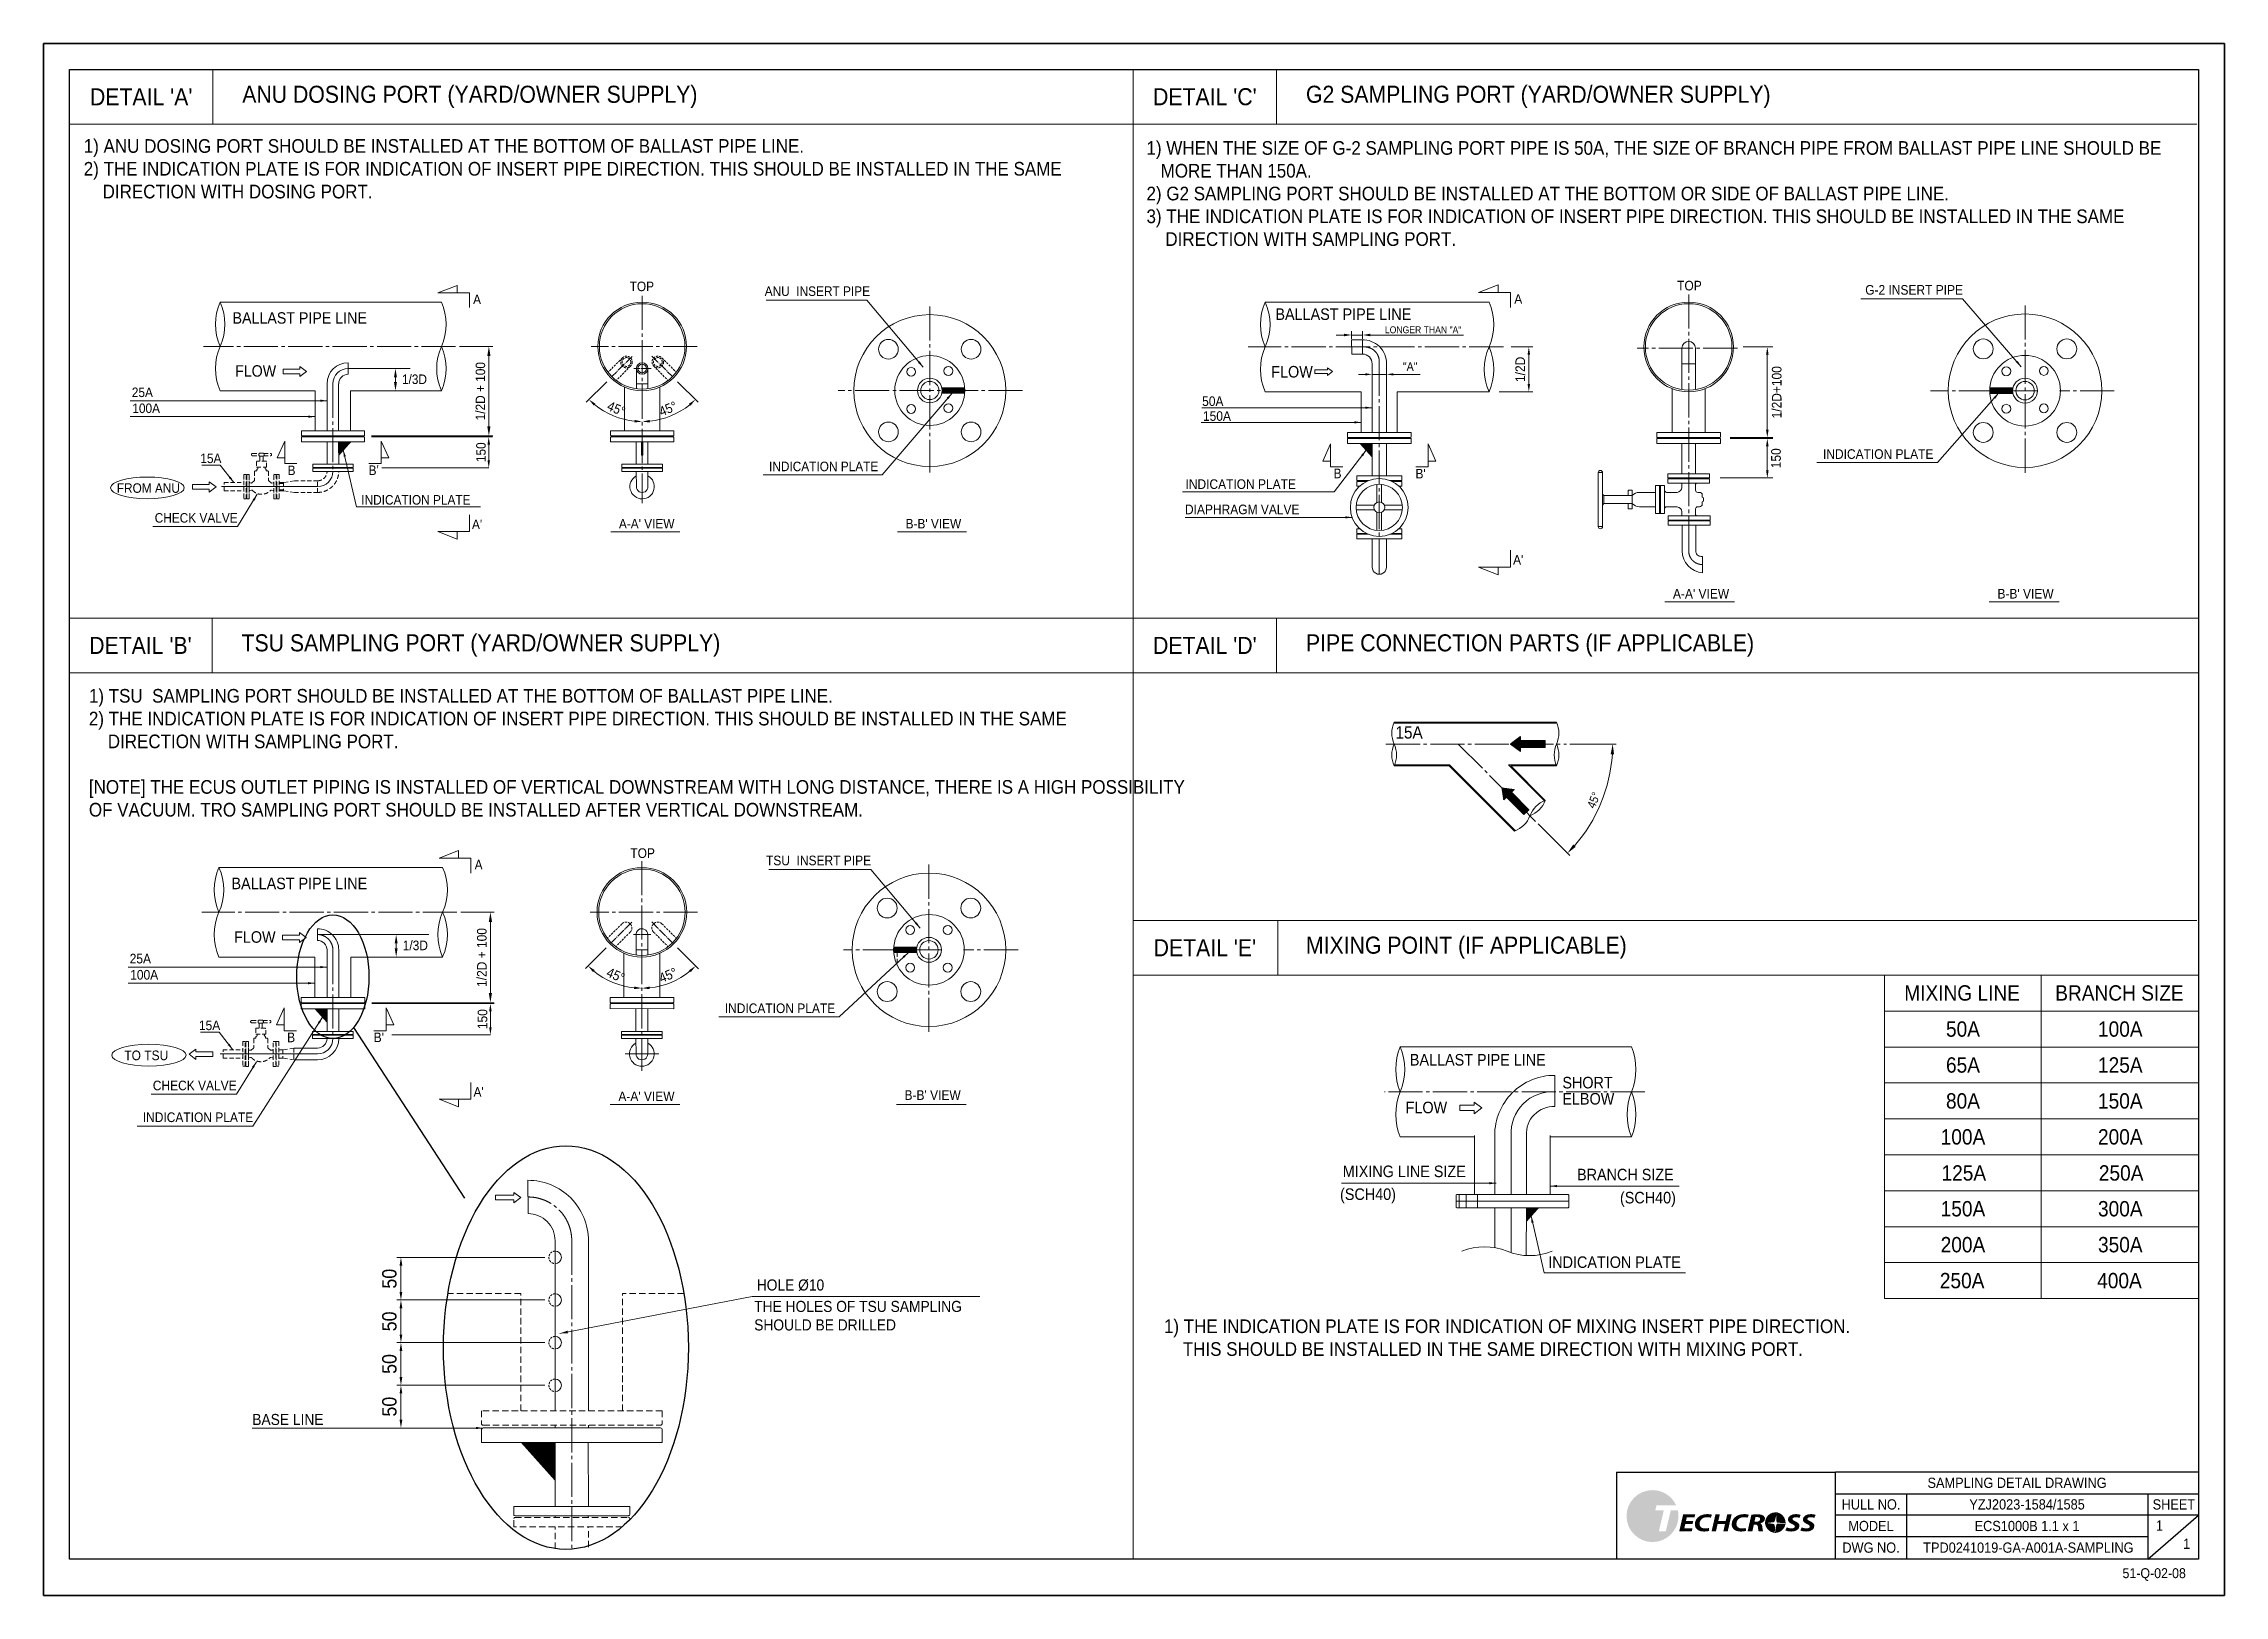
# Model space of a CAD drawing. Extents: x -553847 to 4496999, y 514150 to 878882.
# Drawn here: x 4433190 to 4496999, y 773562 to 818990 of the extents above; entities that cross this region are included whole.
import ezdxf

# ---------------------------------------------------------------- set-up
doc = ezdxf.new("R2010")
doc.units = 0
doc.header["$LTSCALE"] = 25
doc.header["$MEASUREMENT"] = 0
doc.header["$PDMODE"] = 3
doc.header["$PDSIZE"] = -7
for name, pattern in [('C', [26, 20, -2, 2, -2]), ('DASHED', [0.75, 0.5, -0.25]), ('HIDDEN', [0.375, 0.25, -0.125])]:
    doc.linetypes.add(name, pattern=pattern)
doc.layers.get('0').update_dxf_attribs({"linetype": 'CONTINUOUS', "lineweight": 9})
doc.layers.get('DEFPOINTS').update_dxf_attribs({"linetype": 'CONTINUOUS'})
doc.layers.add('0.1 Defpoints', color=7, linetype='CONTINUOUS', plot=False)
doc.layers.add('0.2 Dwg sheet', color=7, linetype='CONTINUOUS')
doc.layers.add('0.3 Text', color=7, linetype='CONTINUOUS')
for name, color, linetype, lineweight in [('0.5 Dim', 1, 'CONTINUOUS', 9), ('1.1 Y_Pipe', 7, 'CONTINUOUS', 13), ('1.9 Arrow', 1, 'CONTINUOUS', 9)]:
    doc.layers.add(name, color=color, linetype=linetype, lineweight=lineweight)
doc.styles.get("Standard").update_dxf_attribs({"font": '', "width": 0.95, "height": 250})
doc.styles.add('STANDARD_FREE', font='', dxfattribs={"width": 0.95})
doc.styles.get('Standard').set_extended_font_data('Gulim')
doc.styles.get('STANDARD_FREE').set_extended_font_data('Gulim')
doc.dimstyles.new('TC50', dxfattribs={"dimtxt": 250, "dimasz": 200, "dimexe": 100, "dimexo": 100, "dimgap": 100, "dimtad": 1, "dimtoh": 1, "dimdec": 0, "dimrnd": 0.0005, "dimzin": 9, "dimdsep": 46, "dimtxsty": 'Standard', "dimcen": -3.5, "dimclrd": 1, "dimclre": 1, "dimazin": 2, "dimtfac": 0.6, "dimtdec": 0, "dimtmove": 0, "dimatfit": 3, "dimfxl": 4, "dimtolj": 1, "dimlwd": 15, "dimlwe": 15, "dimarcsym": 0})
pattern_1 = [(45, (-3941672.43051, -13277.92719), (-0.104892630653, 0.104892630653), [])]

msp = doc.modelspace()

# ---------------------------------------------------------------- texts
at = {"linetype": 'Continuous', "width": 0.95}
msp.add_text('HOLE Ø10', height=324.69, dxfattribs=at).set_placement((4454056.3, 782487.8))
at = {"linetype": 'Continuous', "lineweight": 0, "width": 0.95}
msp.add_text('BASE LINE', height=324.69, dxfattribs=at).set_placement((4439295.3, 778550.3, -827.4))
at = {"linetype": 'Continuous', "lineweight": 0, "insert": (4453981.8, 782184.4, -887.5), "char_height": 324.688, "attachment_point": 1}
msp.add_mtext('THE HOLES OF TSU SAMPLING \\PSHOULD BE DRILLED', dxfattribs=at)
at = {"layer": '0.3 Text', "width": 0.95}
for s, height, p in [('BALLAST PIPE LINE', 334.647, (4438718.6, 810791.3)), ('BALLAST PIPE LINE', 338.526, (4469232.3, 810900.5)), ('15A', 360, (4472745.4, 798646, 0)), ('BALLAST PIPE LINE', 338.217, (4438687.6, 794235)), ('BALLAST PIPE LINE', 338.526, (4473166.3, 789073.5)), ('SHORT', 338.53, (4477628.9, 788404.3)), ('ELBOW', 338.53, (4477628.9, 787930.5)), ('FLOW', 338.53, (4473042.4, 787676.7)), ('MIXING LINE SIZE', 338.526, (4471202.6, 785806.8)), ('(SCH40)', 338.53, (4471123.3, 785138.3)), ('BRANCH SIZE', 338.526, (4478058.1, 785712.8)), ('(SCH40)', 338.53, (4479313.8, 785037.6)), ('INDICATION PLATE', 338.526, (4477215.1, 783147.9))]:
    msp.add_text(s, height=height, dxfattribs=at).set_placement(p)
at = {"layer": '0.3 Text', "color": 4, "linetype": 'Continuous', "width": 0.95}
for p in [(4494996.5, 775457.3), (4495792.3, 774924.8)]:
    msp.add_text('1', height=300, dxfattribs=at).set_placement(p)
at = {"layer": '0.3 Text', "lineweight": 9, "attachment_point": 5}
for s, insert, char_height, width in [("DETAIL 'A'", (4436045.2, 817431.6, -157.3), 499.67, 4190.886), ('\\pxql;     ANU DOSING PORT (YARD/OWNER SUPPLY)', (4451606.6, 817431.6, -5996.3), 499.674, 26932.005), ("DETAIL 'C'", (4467168.1, 817431.6), 499.67, 4190.886), ('\\pxql;     G2 SAMPLING PORT (YARD/OWNER SUPPLY)', (4482729.5, 817431.6, -5839.1), 499.674, 26932.005), ("DETAIL 'B'", (4436023.3, 801372.3), 499.67, 4190.886), ('\\pxql;     TSU SAMPLING PORT (YARD/OWNER SUPPLY)', (4451584.7, 801372.3, -5839.1), 499.674, 26932.005), ("DETAIL 'D'", (4467168.1, 801372.3, 1010.6), 499.67, 4190.886), ('\\pxql;     PIPE CONNECTION PARTS (IF APPLICABLE)', (4482729.5, 801372.3, -4828.5), 499.674, 26932.005), ("DETAIL 'E'", (4467168.1, 792522.3), 499.67, 4190.886), ('\\pxql;     MIXING POINT (IF APPLICABLE)', (4482729.5, 792522.3, -5839.1), 499.674, 26932.005), ('\\pxqc;MIXING LINE', (4489325.2, 791195.3, -6408.8), 449.706, 4622.929), ('\\pxqc;BRANCH SIZE', (4493928.5, 791195.3, -7008.6), 449.706, 4583.546), ('\\pxqc;50A', (4489350, 790138.8, -6408.8), 449.71, 4622.929), ('\\pxqc;100A', (4493953.2, 790138.8, -7008.6), 449.71, 4583.546), ('\\pxqc;65A', (4489350, 789086.8, -6408.8), 449.71, 4622.929), ('\\pxqc;125A', (4493953.2, 789086.8, -7008.6), 449.71, 4583.546), ('\\pxqc;80A', (4489350, 788034.8, -6408.8), 449.71, 4622.929), ('\\pxqc;150A', (4493953.2, 788034.8, -7008.6), 449.71, 4583.546), ('\\pxqc;100A', (4489350, 786982.8, -6408.8), 449.71, 4622.929), ('\\pxqc;200A', (4493953.2, 786982.8, -7008.6), 449.71, 4583.546), ('\\pxqc;125A', (4489374.7, 785926.2, -12406.7), 449.71, 4622.929), ('\\pxqc;250A', (4493978, 785926.2, -13006.5), 449.71, 4583.546), ('\\pxqc;150A', (4489350, 784878.8, -6408.8), 449.71, 4622.929), ('\\pxqc;300A', (4493953.2, 784878.8, -7008.6), 449.71, 4583.546), ('\\pxqc;200A', (4489350, 783826.8, -6408.8), 449.71, 4622.929), ('\\pxqc;350A', (4493953.2, 783826.8, -7008.6), 449.71, 4583.546), ('\\pxqc;250A', (4489325.2, 782774.8, -6408.8), 449.71, 4622.929), ('\\pxqc;400A', (4493928.5, 782774.8, -7008.6), 449.71, 4583.546)]:
    msp.add_mtext(s, dxfattribs=dict(at, insert=insert, char_height=char_height, width=width))
at = {"layer": '0.3 Text', "attachment_point": 5}
for s, insert, char_height, width in [('\\pxql;1) ANU DOSING PORT SHOULD BE INSTALLED AT THE BOTTOM OF BALLAST PIPE LINE.\\P2) THE INDICATION PLATE IS FOR INDICATION OF INSERT PIPE DIRECTION. THIS SHOULD BE INSTALLED IN THE SAME  \\P    DIRECTION WITH DOSING PORT.', (4450441.4, 815322.6), 400, 32154.845), ('\\pxql;1) WHEN THE SIZE OF G-2 SAMPLING PORT PIPE IS 50A, THE SIZE OF BRANCH PIPE FROM BALLAST PIPE LINE SHOULD BE   \\P   MORE THAN 150A.\\P2) G2 SAMPLING PORT SHOULD BE INSTALLED AT THE BOTTOM OR SIDE OF BALLAST PIPE LINE.\\P3) THE INDICATION PLATE IS FOR INDICATION OF INSERT PIPE DIRECTION. THIS SHOULD BE INSTALLED IN THE SAME ^J    DIRECTION WITH SAMPLING PORT.     ', (4481537.7, 814597.8), 400, 32154.845), ('\\pxql;1) TSU  SAMPLING PORT SHOULD BE INSTALLED AT THE BOTTOM OF BALLAST PIPE LINE.\\P2) THE INDICATION PLATE IS FOR INDICATION OF INSERT PIPE DIRECTION. THIS SHOULD BE INSTALLED IN THE SAME   \\P    DIRECTION WITH SAMPLING PORT.\\P\\P{\\C4;[NOTE] THE ECUS OUTLET PIPING IS INSTALLED OF VERTICAL DOWNSTREAM WITH LONG DISTANCE, THERE IS A HIGH POSSIBILITY OF VACUUM. TRO SAMPLING PORT SHOULD BE INSTALLED AFTER VERTICAL DOWNSTREAM.}', (4450592.4, 798226.8), 400, 32154.845), ('\\pxql;1) THE INDICATION PLATE IS FOR INDICATION OF MIXING INSERT PIPE DIRECTION. \\P    THIS SHOULD BE INSTALLED IN THE SAME DIRECTION WITH MIXING PORT.', (4482047.5, 781105.2), 400, 32154.845), ('HULL NO.', (4486659.4, 776223.8), 300, 2070.807)]:
    msp.add_mtext(s, dxfattribs=dict(at, insert=insert, char_height=char_height, width=width))
at = {"layer": '0.3 Text'}
for s, insert, char_height, attachment_point in [('\\A1;TOP', (4451050.4, 811739.1), 278.87, 9), ('\\A1;TOP', (4481706.3, 811759.9), 281.85, 9), ('\\A1;LONGER THAN "A"', (4473554.5, 810610.1), 202.93, 5), ('\\A1;FLOW', (4438792.4, 809235.1), 334.65, 7), ('\\A1;FLOW', (4469110.7, 809209.7), 338.53, 7), ("\\A1;A-A' VIEW", (4451648.9, 804795.1), 278.872, 9), ("\\A1;B-B' VIEW", (4460038, 804795.4), 278.872, 9), ("\\A1;A-A' VIEW", (4482508.1, 802744.1), 281.847, 9), ("\\A1;B-B' VIEW", (4492002.4, 802744.1), 281.847, 9), ('\\A1;TOP', (4451077.5, 795146.7), 281.85, 9), ('\\A1;FLOW', (4438762.2, 792662.3), 338.22, 7), ('\\A1;TO TSU ', (4435551.8, 789226.4), 281.847, 7), ("\\A1;A-A' VIEW", (4451650.9, 788031.6), 281.847, 9), ("\\A1;B-B' VIEW", (4460023.6, 788067.4, 944.4), 281.847, 9)]:
    msp.add_mtext(s, dxfattribs=dict(at, insert=insert, char_height=char_height, attachment_point=attachment_point))
at = {"layer": '0.3 Text', "color": 3, "attachment_point": 5}
for s, insert, char_height in [('\\A1;A', (4476337, 811512.9), 281.85), ('\\A1;A', (4445872.9, 811502.6), 278.87), ('\\A1;B', (4440444.6, 806499.2), 278.87), ("\\A1;B'", (4442848.7, 806500.8), 278.87), ('\\A1;B', (4471049.9, 806406), 281.85), ("\\A1;B'", (4473479.7, 806399.8), 281.85), ("\\A1;A'", (4445872.9, 804918.7), 278.87), ("\\A1;A'", (4476337, 803879.5), 281.85), ('\\A1;A', (4445917.9, 794954.6), 281.85), ('\\A1;B', (4440433.2, 789897.1), 281.85), ("\\A1;B'", (4442997.9, 789898.8), 281.85), ("\\A1;A'", (4445917.9, 788300.6), 281.85)]:
    msp.add_mtext(s, dxfattribs=dict(at, insert=insert, char_height=char_height))
at = {"layer": '0.3 Text', "color": 7, "insert": (4435330.9, 805835.6), "char_height": 278.872, "attachment_point": 7}
msp.add_mtext('\\A1;FROM ANU ', dxfattribs=at)
at = {"layer": '0.3 Text', "color": 4, "char_height": 300, "attachment_point": 5}
for s, insert, width in [('\\A1;\\pxqc;SAMPLING DETAIL DRAWING', (4490933.1, 776856), 10618.125), ('\\A1;YZJ2023-1584/1585', (4491224.8, 776224.7), 7060), ('\\pxqc;ECS1000B 1.1 x 1', (4491224.8, 775591.7), 7060), ('{\\C0;TPD024}1019{\\C0;-GA-A001}A{\\C0;-SAMPLING}', (4491263.5, 774959.5), 7137.319)]:
    msp.add_mtext(s, dxfattribs=dict(at, insert=insert, width=width))
at = {"layer": '0.5 Dim'}
for s, insert, char_height, attachment_point in [('ANU  INSERT PIPE', (4457370.2, 811599.7), 278.872, 9), ('{\\C256;G-2 INSERT PIPE}', (4489350.9, 811635.8), 281.847, 9), ('\\A1;1/3D', (4444040.7, 809162), 278.87, 5), ('\\A1;25A', (4436079.8, 808779.9), 278.87, 5), ('\\A1;50A', (4467088.6, 808376.1), 282.1, 7), ('\\A1;100A', (4436190.8, 808311.6), 278.87, 5), ('\\A1;150A', (4467931.2, 807942.6), 282.1, 9), ('\\A1;15A', (4438083.9, 806846.9), 278.87, 5), ('{\\C256;INDICATION PLATE}', (4454415.7, 806468.4), 278.872, 7), ('{\\C256;INDICATION PLATE}', (4485254.8, 806828.9), 281.847, 7), ('{\\C256;INDICATION PLATE}', (4469832.7, 805948.6), 281.847, 9), ('{\\C256;INDICATION PLATE}', (4445681.9, 805490.6), 278.872, 9), ('\\A1;DIAPHRAGM VALVE', (4466585.4, 805207.9), 282.105, 7), ('\\A1;CHECK VALVE', (4438867.5, 804963), 278.872, 9), ('TSU  INSERT PIPE', (4457401.3, 794932.6, 944.4), 281.847, 9), ('\\A1;1/3D', (4444066.5, 792588.3), 281.85, 5), ('\\A1;25A', (4436020.6, 792202.2), 281.85, 5), ('\\A1;100A', (4436132.8, 791728.8), 281.85, 5), ('{\\C256;INDICATION PLATE}', (4453121.3, 790605.2, 944.4), 281.847, 7), ('\\A1;15A', (4438046.1, 790248.5), 281.85, 5), ('\\A1;CHECK VALVE', (4438838.1, 788344.6), 281.847, 9), ('INDICATION PLATE', (4439323.1, 787414.6), 281.847, 9)]:
    msp.add_mtext(s, dxfattribs=dict(at, insert=insert, char_height=char_height, attachment_point=attachment_point))
at = {"layer": '0.5 Dim', "attachment_point": 5}
for s, insert, char_height, rotation in [('\\A1;1/2D', (4476397.6, 809453.6), 282.1, 90), ('\\A1;1/2D + 100', (4445971.9, 808814.2), 278.872, 90), ('\\A1;1/2D+100', (4483901.7, 808783), 282.105, 90), ('\\A1;45°', (4449947, 808301.4), 278.87, 337.5), ('\\A1;45°', (4451460.2, 808300.1), 278.87, 22.5), ('\\A1;150', (4445988.2, 807027.5), 278.87, 90), ('\\A1;150', (4483880.8, 806851), 282.1, 90), ('\\A1;1/2D + 100', (4446013.6, 792236.9), 281.847, 90), ('\\A1;45°', (4449930.9, 791718.6), 281.85, 337.5), ('\\A1;45°', (4451460.1, 791717.3), 281.85, 22.5), ('\\A1;150', (4446034.7, 790431.1), 281.85, 90)]:
    msp.add_mtext(s, dxfattribs=dict(at, insert=insert, char_height=char_height, rotation=rotation))

# ---------------------------------------------------------------- blocks, each defined once
blk = doc.blocks.new('*D202')
at = {"layer": '0.5 Dim', "color": 1, "lineweight": 15, "transparency": 16777216}
for p, q in [((4471861, 809307), (4471661, 809307)), ((4472061, 809307), (4472482, 809307)), ((4472061, 809217), (4472061, 809207)), ((4472482, 809217), (4472482, 809207)), ((4472682, 809307), (4473470, 809307))]:
    blk.add_line(p, q, dxfattribs=at)
at = {"layer": '0.5 Dim', "color": 1, "transparency": 16777216}
for points in [[(4471861, 809340), (4471861, 809273), (4472061, 809307)], [(4472682, 809340), (4472682, 809273), (4472482, 809307)]]:
    blk.add_solid(points, dxfattribs=at)
at = {"layer": 'DEFPOINTS', "color": 0, "transparency": 16777216}
for p in [(4472061, 809317), (4472482, 809317), (4472482, 809307)]:
    blk.add_point(p, dxfattribs=at)
at = {"layer": '0.5 Dim', "color": 0, "transparency": 16777216, "insert": (4473176, 809535), "char_height": 250, "attachment_point": 5}
blk.add_mtext('\\A1;"A"', dxfattribs=at)
blk = doc.blocks.new('*D201')
at = {"layer": '0.5 Dim', "color": 1, "linetype": 'ByBlock', "lineweight": 15, "ltscale": 30, "transparency": 16777216}
for p, q in [((4477851, 798486), (4479201, 798486)), ((4476917, 796150), (4477848, 795219))]:
    blk.add_line(p, q, dxfattribs=at)
blk.add_arc((4474581, 798486), 4520, 318.80337, 356.19663, dxfattribs=at)
at = {"layer": '0.5 Dim', "color": 1, "ltscale": 30, "transparency": 16777216}
for points in [[(4479042, 798188), (4479141, 798184), (4479101, 798486)], [(4478019, 795475), (4477946, 795543), (4477778, 795290)]]:
    blk.add_solid(points, dxfattribs=at)
at = {"layer": 'DEFPOINTS', "color": 0, "ltscale": 30, "transparency": 16777216}
for p in [(4472467, 798486), (4474581, 798486), (4477751, 798486), (4476846, 796221), (4478496, 796226)]:
    blk.add_point(p, dxfattribs=at)
at = {"layer": '0.5 Dim', "color": 0, "ltscale": 30, "transparency": 16777216, "insert": (4478546, 796843), "char_height": 250, "attachment_point": 5, "rotation": 67.5}
blk.add_mtext('\\A1;45°', dxfattribs=at)
blk = doc.blocks.new('양식 51-Q-02-08')
at = {"layer": '0.1 Defpoints'}
blk.add_lwpolyline([(-2677005, 1033560), (-2613196, 1033560), (-2613196, 988132), (-2677005, 988132)], close=True, dxfattribs=at)
at = {"layer": '0.2 Dwg sheet'}
for p, q in [((-2630979, 991742), (-2624571, 991742)), ((-2630979, 991742), (-2630979, 989196)), ((-2624571, 989196), (-2624571, 991742)), ((-2613953, 991742), (-2624571, 991742)), ((-2624571, 991110), (-2613953, 991110)), ((-2622500, 991110), (-2622500, 989196)), ((-2615440, 991110), (-2615440, 989196)), ((-2613953, 990478), (-2624571, 990478)), ((-2615440, 989196), (-2613953, 990478)), ((-2615440, 989846), (-2624571, 989846))]:
    blk.add_line(p, q, dxfattribs=at)
blk.add_lwpolyline([(-2613953, 989196), (-2676245, 989196), (-2676245, 1032800), (-2613953, 1032800)], close=True, dxfattribs=at)
at = {"layer": '0.2 Dwg sheet', "insert": (-2623536, 989529), "char_height": 300, "width": 2070.81, "attachment_point": 5}
blk.add_mtext('DWG NO.', dxfattribs=at)
at = {"layer": '0.3 Text', "width": 0.95}
blk.add_text('51-Q-02-08', height=291.7, dxfattribs=at).set_placement((-2616177, 988637))
at = {"layer": '0.3 Text', "char_height": 300, "attachment_point": 5}
for s, insert, width in [('MODEL', (-2623536, 990162), 2070.81), ('\\A1;SHEET', (-2614674, 990794), 1532.09)]:
    blk.add_mtext(s, dxfattribs=dict(at, insert=insert, width=width))
blk = doc.blocks.new('*D203')
at = {"layer": '1.1 Y_Pipe', "color": 1, "linetype": 'Continuous', "lineweight": 15, "ltscale": 100, "transparency": 16777216}
for p, q in [((4447855, 779713), (4443525, 779713)), ((4443645, 778702), (4443645, 779473)), ((4445888, 778462), (4443525, 778462))]:
    blk.add_line(p, q, dxfattribs=at)
at = {"layer": '1.1 Y_Pipe', "color": 1, "linetype": 'Continuous', "ltscale": 100, "transparency": 16777216}
for points in [[(4443605, 779473), (4443685, 779473), (4443645, 779713)], [(4443605, 778702), (4443685, 778702), (4443645, 778462)]]:
    blk.add_solid(points, dxfattribs=at)
at = {"layer": 'DEFPOINTS', "color": 0, "linetype": 'Continuous', "ltscale": 100, "transparency": 16777216}
for p in [(4443645, 779713), (4447975, 779713, 839), (4446008, 778462, 839)]:
    blk.add_point(p, dxfattribs=at)
at = {"layer": '1.1 Y_Pipe', "color": 0, "linetype": 'Continuous', "ltscale": 100, "transparency": 16777216, "insert": (4443309, 779087), "char_height": 420, "attachment_point": 5, "rotation": 90, "style": 'STANDARD_FREE'}
blk.add_mtext('\\A1;50', dxfattribs=at)
blk = doc.blocks.new('*D204')
at = {"layer": '1.1 Y_Pipe', "color": 1, "linetype": 'Continuous', "lineweight": 15, "ltscale": 100, "transparency": 16777216}
for p, q in [((4447855, 780961), (4443525, 780961)), ((4443645, 779953), (4443645, 780721)), ((4443764, 779713), (4443765, 779713))]:
    blk.add_line(p, q, dxfattribs=at)
at = {"layer": '1.1 Y_Pipe', "color": 1, "linetype": 'Continuous', "ltscale": 100, "transparency": 16777216}
for points in [[(4443605, 780721), (4443685, 780721), (4443645, 780961)], [(4443605, 779953), (4443685, 779953), (4443645, 779713)]]:
    blk.add_solid(points, dxfattribs=at)
at = {"layer": 'DEFPOINTS', "color": 0, "linetype": 'Continuous', "ltscale": 100, "transparency": 16777216}
for p in [(4443645, 780961), (4447975, 780961, 839), (4443644, 779713)]:
    blk.add_point(p, dxfattribs=at)
at = {"layer": '1.1 Y_Pipe', "color": 0, "linetype": 'Continuous', "ltscale": 100, "transparency": 16777216, "insert": (4443309, 780337), "char_height": 420, "attachment_point": 5, "rotation": 90, "style": 'STANDARD_FREE'}
blk.add_mtext('\\A1;50', dxfattribs=at)
blk = doc.blocks.new('*D205')
at = {"layer": '1.1 Y_Pipe', "color": 1, "linetype": 'Continuous', "lineweight": 15, "ltscale": 100, "transparency": 16777216}
for p, q in [((4447855, 782210), (4443525, 782210)), ((4443645, 781199), (4443645, 781970)), ((4443765, 780959), (4443765, 780959))]:
    blk.add_line(p, q, dxfattribs=at)
at = {"layer": '1.1 Y_Pipe', "color": 1, "linetype": 'Continuous', "ltscale": 100, "transparency": 16777216}
for points in [[(4443605, 781970), (4443685, 781970), (4443645, 782210)], [(4443605, 781199), (4443685, 781199), (4443645, 780959)]]:
    blk.add_solid(points, dxfattribs=at)
at = {"layer": 'DEFPOINTS', "color": 0, "linetype": 'Continuous', "ltscale": 100, "transparency": 16777216}
for p in [(4443645, 782210), (4447975, 782210, 839), (4443645, 780959)]:
    blk.add_point(p, dxfattribs=at)
at = {"layer": '1.1 Y_Pipe', "color": 0, "linetype": 'Continuous', "ltscale": 100, "transparency": 16777216, "insert": (4443309, 781584), "char_height": 420, "attachment_point": 5, "rotation": 90, "style": 'STANDARD_FREE'}
blk.add_mtext('\\A1;50', dxfattribs=at)
blk = doc.blocks.new('*D206')
at = {"layer": '1.1 Y_Pipe', "color": 1, "linetype": 'Continuous', "lineweight": 15, "ltscale": 100, "transparency": 16777216}
for p, q in [((4447855, 783458), (4443525, 783458)), ((4443645, 782447), (4443645, 783218)), ((4443765, 782207), (4443765, 782207))]:
    blk.add_line(p, q, dxfattribs=at)
at = {"layer": '1.1 Y_Pipe', "color": 1, "linetype": 'Continuous', "ltscale": 100, "transparency": 16777216}
for points in [[(4443605, 783218), (4443685, 783218), (4443645, 783458)], [(4443605, 782447), (4443685, 782447), (4443645, 782207)]]:
    blk.add_solid(points, dxfattribs=at)
at = {"layer": 'DEFPOINTS', "color": 0, "linetype": 'Continuous', "ltscale": 100, "transparency": 16777216}
for p in [(4443645, 783458), (4447975, 783458, 839), (4443645, 782207)]:
    blk.add_point(p, dxfattribs=at)
at = {"layer": '1.1 Y_Pipe', "color": 0, "linetype": 'Continuous', "ltscale": 100, "transparency": 16777216, "insert": (4443309, 782833), "char_height": 420, "attachment_point": 5, "rotation": 90, "style": 'STANDARD_FREE'}
blk.add_mtext('\\A1;50', dxfattribs=at)

# ---------------------------------------------------------------- dimensions: what is measured, and where the dimension line sits
at = {"layer": '0.5 Dim', "color": 7}
dim = msp.add_linear_dim(base=(4472482.2, 809306.8), p1=(4472061.4, 809316.9), p2=(4472482.2, 809316.9), text='"A"', dimstyle='TC50', override={"dimtxt": 250, "dimarcsym": 1}, dxfattribs=at)
dim.commit()
dim.dimension.update_dxf_attribs({"geometry": '*D202', "text_midpoint": (4473175.9, 809535.3)})
at = {"layer": '0.5 Dim', "color": 6, "ltscale": 30}
dim = msp.add_angular_dim_2l(base=(4478495.9, 796225.8), line1=((4474581.3, 798485.9), (4476846.4, 796220.8)), line2=((4472466.9, 798485.9), (4477751.3, 798485.9)), dimstyle='TC50', override={"dimtxt": 300, "dimasz": 300, "dimtoh": 0, "dimarcsym": 1}, dxfattribs=at)
dim.commit()
dim.dimension.update_dxf_attribs({"geometry": '*D201', "text_midpoint": (4478546.4, 796843.5)})
at = {"layer": '1.1 Y_Pipe', "linetype": 'Continuous', "ltscale": 100}
for base, p1, p2, picture, middle in [((4443644.7, 783458, -827.4), (4443644.7, 782207.4, -827.4), (4447974.9, 783458, 11.3), '*D206', (4443309.4, 782832.7, -827.4)), ((4443644.7, 782209.6, -827.4), (4443644.7, 780959, -827.4), (4447974.9, 782209.6, 11.3), '*D205', (4443309.4, 781584.3, -827.4)), ((4443644.7, 780961.1, -827.4), (4443644.3, 779712.7, -827.4), (4447974.9, 780961.1, 11.3), '*D204', (4443309.4, 780336.9, -827.4)), ((4443644.7, 779712.7, -827.4), (4446007.7, 778462.1, 11.3), (4447974.9, 779712.7, 11.3), '*D203', (4443309.4, 779087.4, -827.4))]:
    dim = msp.add_linear_dim(base=base, p1=p1, p2=p2, angle=90, text='50', dimstyle='TC50', override={"dimscale": 1.2, "dimtxt": 350, "dimtxsty": 'STANDARD_FREE'}, dxfattribs=at)
    dim.commit()
    dim.dimension.update_dxf_attribs({"geometry": picture, "text_midpoint": middle})

# ---------------------------------------------------------------- hatches: boundary and pattern name
at = {"layer": '0.2 Dwg sheet', "lineweight": 0}
h = msp.add_hatch(color=256, dxfattribs=at)
h.dxf.hatch_style = 2
edge = h.paths.add_edge_path()
edge.add_spline(control_points=[(4480802.5, 776057.4), (4480802.5, 776057.4), (4480655.3, 775440.7), (4480655.3, 775440.7), (4480655.3, 775440.7), (4480451.6, 775440.7), (4480451.6, 775440.7), (4480451.6, 775440.7), (4480598.8, 776057.4), (4480598.8, 776057.4), (4480598.8, 776057.4), (4480346.9, 776057.4), (4480346.9, 776057.4), (4480346.9, 776057.4), (4480382.2, 776199.2), (4480382.2, 776199.2), (4480382.2, 776199.2), (4480957.5, 776199.2), (4480957.5, 776199.2), (4480837.8, 776461.8), (4480573.3, 776644.4), (4480265.8, 776644.4), (4479846.1, 776644.4), (4479505.8, 776304.2), (4479505.8, 775884.3), (4479505.8, 775464.5), (4479846.1, 775124.2), (4480265.8, 775124.2), (4480685.6, 775124.2), (4481025.9, 775464.5), (4481025.9, 775884.3), (4481025.9, 775943.9), (4481018.8, 776001.8), (4481005.8, 776057.4), (4481005.8, 776057.4), (4480802.5, 776057.4), (4480802.5, 776057.4)], knot_values=[0, 0, 0, 0, 1, 1, 1, 2, 2, 2, 3, 3, 3, 4, 4, 4, 5, 5, 5, 6, 6, 6, 7, 7, 7, 8, 8, 8, 9, 9, 9, 10, 10, 10, 11, 11, 11, 12, 12, 12, 12], degree=3, periodic=0)
h = msp.add_hatch(color=256, dxfattribs=at)
h.dxf.hatch_style = 2
h.paths.add_polyline_path([(4481437.1, 775650.3), (4481225.2, 775650.3), (4481197.7, 775530), (4481436.2, 775530), (4481415, 775439.9), (4481048.8, 775439.9), (4481162.3, 775933.8), (4481516, 775933.8), (4481494.7, 775843.8), (4481269.5, 775843.8), (4481244.7, 775738.8), (4481458.4, 775738.8)])
h = msp.add_hatch(color=256, dxfattribs=at)
h.dxf.hatch_style = 2
edge = h.paths.add_edge_path()
edge.add_spline(control_points=[(4481925.5, 775453), (4481893.7, 775441.3), (4481840.5, 775431.8), (4481768.7, 775431.8), (4481610, 775431.8), (4481504.6, 775510.9), (4481504.6, 775641.5), (4481504.6, 775753.6), (4481564.8, 775840), (4481655.2, 775890), (4481717.3, 775925), (4481790, 775941.9), (4481874.2, 775941.9), (4481938.9, 775941.9), (4481987.7, 775929.5), (4482005.4, 775921.5), (4482005.4, 775921.5), (4481969.9, 775835.6), (4481969.9, 775835.6), (4481953, 775842.9), (4481913.1, 775851.8), (4481861.7, 775851.8), (4481810.4, 775851.8), (4481761.6, 775838.6), (4481725.3, 775813.7), (4481675.6, 775779.3), (4481642.9, 775722.7), (4481642.9, 775653.9), (4481642.9, 775574.7), (4481696.9, 775521.9), (4481801.6, 775521.9), (4481844.1, 775521.9), (4481885.8, 775527.7), (4481915.1, 775538.1), (4481915.1, 775538.1), (4481925.5, 775453), (4481925.5, 775453)], knot_values=[0, 0, 0, 0, 1, 1, 1, 2, 2, 2, 3, 3, 3, 4, 4, 4, 5, 5, 5, 6, 6, 6, 7, 7, 7, 8, 8, 8, 9, 9, 9, 10, 10, 10, 11, 11, 11, 12, 12, 12, 12], degree=3, periodic=0)
h = msp.add_hatch(color=256, dxfattribs=at)
h.dxf.hatch_style = 2
h.paths.add_polyline_path([(4482235.8, 775933.8), (4482191.6, 775741.9), (4482407.8, 775741.9), (4482452.1, 775933.8), (4482580.8, 775933.8), (4482467.2, 775439.9), (4482339.6, 775439.9), (4482386.5, 775648), (4482169.3, 775648), (4482122.4, 775439.9), (4481994.8, 775439.9), (4482108.2, 775933.8)])
h = msp.add_hatch(color=256, dxfattribs=at)
h.dxf.hatch_style = 2
edge = h.paths.add_edge_path()
edge.add_spline(control_points=[(4483003.7, 775453), (4482971.9, 775441.3), (4482918.6, 775431.8), (4482846.9, 775431.8), (4482688.2, 775431.8), (4482582.7, 775510.9), (4482582.7, 775641.5), (4482582.7, 775753.6), (4482643, 775840), (4482733.3, 775890), (4482795.5, 775925), (4482868.2, 775941.9), (4482952.4, 775941.9), (4483017, 775941.9), (4483065.8, 775929.5), (4483083.5, 775921.5), (4483083.5, 775921.5), (4483048.1, 775835.6), (4483048.1, 775835.6), (4483031.3, 775842.9), (4482991.4, 775851.8), (4482940, 775851.8), (4482888.5, 775851.8), (4482839.8, 775838.6), (4482803.4, 775813.7), (4482753.8, 775779.3), (4482720.9, 775722.7), (4482720.9, 775653.9), (4482720.9, 775574.7), (4482775, 775521.9), (4482879.7, 775521.9), (4482922.2, 775521.9), (4482963.8, 775527.7), (4482993.1, 775538.1), (4482993.1, 775538.1), (4483003.7, 775453), (4483003.7, 775453)], knot_values=[0, 0, 0, 0, 1, 1, 1, 2, 2, 2, 3, 3, 3, 4, 4, 4, 5, 5, 5, 6, 6, 6, 7, 7, 7, 8, 8, 8, 9, 9, 9, 10, 10, 10, 11, 11, 11, 12, 12, 12, 12], degree=3, periodic=0)
at = {"layer": '0.2 Dwg sheet', "linetype": 'Continuous', "lineweight": 0}
h = msp.add_hatch(color=256, dxfattribs=at)
h.paths.add_polyline_path([(4483554.8, 775832.7), (4483546, 775857.8), (4483510.7, 775896.3), (4483455.4, 775922.1), (4483385.2, 775934.4), (4483308.4, 775936.4), (4483236.6, 775932.9), (4483173.7, 775924.4), (4483062, 775440.2), (4483065.1, 775439.8), (4483187.8, 775439.8), (4483232.2, 775634.6), (4483278.5, 775634.6), (4483292.8, 775633.4), (4483317.6, 775625.9), (4483335.5, 775610.7), (4483347.5, 775585.3), (4483364.3, 775460.5), (4483368, 775444.2), (4483375.1, 775439.7), (4483500.9, 775439.7), (4483494.7, 775458.8), (4483489.5, 775487.6), (4483476.1, 775592.2), (4483469.5, 775618.6), (4483444.2, 775657.2), (4483421, 775670.9), (4483421, 775672.9), (4483434.8, 775676.9), (4483480.8, 775696.2), (4483517.3, 775722.5), (4483543.6, 775756.8), (4483556, 775798.8), (4483556.5, 775818.8)])
h.paths.add_polyline_path([(4483414.9, 775784.8, -0.1380365), (4483383.7, 775741.1, -0.1340355), (4483311.7, 775718.2), (4483249.6, 775718.2), (4483279.3, 775854.4), (4483342.3, 775854.4, -0.1816988), (4483402.1, 775834.7, -0.2969134)], flags=16)
at = {"layer": '0.2 Dwg sheet', "lineweight": 0}
h = msp.add_hatch(color=256, dxfattribs=at)
h.dxf.hatch_style = 2
edge = h.paths.add_edge_path()
edge.add_spline(control_points=[(4483885.3, 775991.7), (4483876.9, 775992.4), (4483868.5, 775993), (4483859.9, 775993), (4483759, 775993), (4483670, 775942.8), (4483615.9, 775866.2), (4483604.8, 775848.9), (4483594.9, 775830.4), (4483586.7, 775810.7), (4483574.7, 775781.9), (4483566.9, 775752.6), (4483562.8, 775723.3), (4483561.9, 775713.8), (4483561.3, 775704.2), (4483561.3, 775694.5), (4483561.3, 775693.9), (4483561.4, 775693.3), (4483561.4, 775692.7), (4483673.7, 775700), (4483804.6, 775712.8), (4483820.8, 775720), (4483841.7, 775729.4), (4483873.3, 775916.3), (4483885.3, 775991.7)], knot_values=[0, 0, 0, 0, 1, 1, 1, 2, 2, 2, 3, 3, 3, 4, 4, 4, 5, 5, 5, 6, 6, 6, 7, 7, 7, 8, 8, 8, 8], degree=3, periodic=0)
h = msp.add_hatch(color=256, dxfattribs=at)
h.dxf.hatch_style = 2
edge = h.paths.add_edge_path()
edge.add_spline(control_points=[(4483916.8, 775710.3), (4483932.1, 775700.2), (4484036.5, 775694.2), (4484158.2, 775690.7), (4484158.3, 775691.9), (4484158.4, 775693.2), (4484158.4, 775694.5), (4484158.4, 775841.1), (4484052.7, 775962.7), (4483913.3, 775988), (4483903.4, 775903), (4483887.2, 775729.8), (4483916.8, 775710.3)], knot_values=[0, 0, 0, 0, 1, 1, 1, 2, 2, 2, 3, 3, 3, 4, 4, 4, 4], degree=3, periodic=0)
h = msp.add_hatch(color=256, dxfattribs=at)
h.dxf.hatch_style = 2
edge = h.paths.add_edge_path()
edge.add_spline(control_points=[(4484196.8, 775554.2), (4484232.3, 775536.7), (4484281.8, 775522.7), (4484337.7, 775522.7), (4484386.5, 775522.7), (4484431.8, 775541.7), (4484431.8, 775579.8), (4484431.8, 775608.4), (4484406, 775626), (4484351.1, 775650.3), (4484288.1, 775678.1), (4484227.9, 775717.7), (4484227.9, 775781.4), (4484227.9, 775881.1), (4484332.3, 775941.9), (4484462.7, 775941.9), (4484534.5, 775941.9), (4484577.1, 775928.7), (4484602.7, 775917.7), (4484602.7, 775917.7), (4484562.9, 775829.9), (4484562.9, 775829.9), (4484543.4, 775838.6), (4484501.7, 775851.8), (4484452.1, 775851), (4484392.7, 775851), (4484361.7, 775826.8), (4484361.7, 775799.7), (4484361.7, 775770.3), (4484398, 775752.8), (4484448.5, 775729.4), (4484521.3, 775697.7), (4484566.5, 775657.5), (4484566.5, 775598.2), (4484566.5, 775488.2), (4484456.5, 775431.8), (4484324.4, 775431.8), (4484242, 775432.4), (4484181.7, 775450.1), (4484154.3, 775467), (4484154.3, 775467), (4484196.8, 775554.2), (4484196.8, 775554.2)], knot_values=[0, 0, 0, 0, 1, 1, 1, 2, 2, 2, 3, 3, 3, 4, 4, 4, 5, 5, 5, 6, 6, 6, 7, 7, 7, 8, 8, 8, 9, 9, 9, 10, 10, 10, 11, 11, 11, 12, 12, 12, 13, 13, 13, 14, 14, 14, 14], degree=3, periodic=0)
h = msp.add_hatch(color=256, dxfattribs=at)
h.dxf.hatch_style = 2
edge = h.paths.add_edge_path()
edge.add_spline(control_points=[(4484633.8, 775554.2), (4484669.4, 775536.7), (4484718.9, 775522.7), (4484774.8, 775522.7), (4484823.7, 775522.7), (4484868.8, 775541.7), (4484868.8, 775579.8), (4484868.8, 775608.4), (4484843.1, 775626), (4484788, 775650.3), (4484725.2, 775678.1), (4484664.9, 775717.7), (4484664.9, 775781.4), (4484664.9, 775881.1), (4484769.6, 775941.9), (4484899.8, 775941.9), (4484971.6, 775941.9), (4485014.1, 775928.7), (4485039.8, 775917.7), (4485039.8, 775917.7), (4485000, 775829.9), (4485000, 775829.9), (4484980.4, 775838.6), (4484938.8, 775851.8), (4484889.2, 775851), (4484829.8, 775851), (4484798.7, 775826.8), (4484798.7, 775799.7), (4484798.7, 775770.3), (4484835, 775752.8), (4484885.6, 775729.4), (4484958.3, 775697.7), (4485003.5, 775657.5), (4485003.5, 775598.2), (4485003.5, 775488.2), (4484893.6, 775431.8), (4484761.5, 775431.8), (4484679, 775432.4), (4484618.8, 775450.1), (4484591.2, 775467), (4484591.2, 775467), (4484633.8, 775554.2), (4484633.8, 775554.2)], knot_values=[0, 0, 0, 0, 1, 1, 1, 2, 2, 2, 3, 3, 3, 4, 4, 4, 5, 5, 5, 6, 6, 6, 7, 7, 7, 8, 8, 8, 9, 9, 9, 10, 10, 10, 11, 11, 11, 12, 12, 12, 13, 13, 13, 14, 14, 14, 14], degree=3, periodic=0)
h = msp.add_hatch(color=256, dxfattribs=at)
h.dxf.hatch_style = 2
edge = h.paths.add_edge_path()
edge.add_spline(control_points=[(4483811.8, 775640), (4483788.4, 775654.2), (4483658.9, 775662.1), (4483562.7, 775666.1), (4483576.1, 775524.2), (4483688.8, 775411.2), (4483830.5, 775397.4), (4483838.4, 775527.4), (4483846, 775619.2), (4483811.8, 775640)], knot_values=[0, 0, 0, 0, 1, 1, 1, 2, 2, 2, 3, 3, 3, 3], degree=3, periodic=0)
h = msp.add_hatch(color=256, dxfattribs=at)
h.dxf.hatch_style = 2
edge = h.paths.add_edge_path()
edge.add_spline(control_points=[(4483863.4, 775396.1), (4484012.5, 775397.9), (4484135, 775508.8), (4484155.2, 775652.7), (4484035.2, 775649.9), (4483933.4, 775646.5), (4483918.9, 775643.5), (4483891.8, 775637.8), (4483871.9, 775477.6), (4483863.4, 775396.1)], knot_values=[0, 0, 0, 0, 1, 1, 1, 2, 2, 2, 3, 3, 3, 3], degree=3, periodic=0)
at = {"layer": '1.1 Y_Pipe', "ltscale": 30}
h = msp.add_hatch(dxfattribs=at)
h.set_pattern_fill('ANSI31', color=256, scale=1.1742)
h.set_pattern_definition([(45, (-3885235.80806, -20734.06233), (-0.1037855978087, 0.1037855978087), [])])
h.paths.add_polyline_path([(4460120.8, 808833.3), (4460120.8, 808755), (4459471.5, 808755.1, 0.0546767), (4459480, 808833.3)])
h.paths.add_polyline_path([(4460120.8, 808911.1), (4460120.8, 808833.3), (4459480, 808833.3, 0.0545603), (4459471.5, 808911.3)])
h = msp.add_hatch(dxfattribs=at)
h.set_pattern_fill('ANSI31', color=256, scale=1.186725)
h.set_pattern_definition(pattern_1)
h.paths.add_polyline_path([(4490231.2, 808908.2), (4490154.1, 808908.2), (4490154.1, 808829.5), (4490231.2, 808829.5)])
h.paths.add_polyline_path([(4490231.2, 808829.5), (4490154.1, 808829.5), (4490154.1, 808750.3), (4490231.3, 808750.4)])
h = msp.add_hatch(dxfattribs=at)
h.set_pattern_fill('ANSI31', color=256, scale=1.186725)
h.set_pattern_definition(pattern_1)
h.paths.add_polyline_path([(4490810.3, 808908.3), (4490231.2, 808908.2), (4490231.2, 808829.5), (4490801.7, 808829.5, -0.0545603)])
h.paths.add_polyline_path([(4490801.7, 808829.5), (4490231.2, 808829.5), (4490231.3, 808750.4), (4490810.3, 808750.5, -0.0546767)])
h = msp.add_hatch(dxfattribs=at)
h.set_pattern_fill('ANSI31', color=2, scale=1.1742)
h.set_pattern_definition([(45, (-3918551.55209, -3885.25213), (-0.1037855978087, 0.1037855978087), [])])
h.paths.add_polyline_path([(4442167.4, 807329.3), (4441822.9, 807329.3), (4441823.5, 806943.1)])
h = msp.add_hatch(dxfattribs=at)
h.set_pattern_fill('ANSI31', color=256, scale=1.1742)
h.set_pattern_definition([(45, (-3918825.93732, -3885.28756), (-0.1037855978087, 0.1037855978087), [])])
h.paths.add_polyline_path([(4450725.6, 807331.8), (4450703.3, 807331.8), (4450703.3, 806943.1), (4450725.6, 806943.1)])
h.paths.add_polyline_path([(4450703.3, 807331.8), (4450681, 807331.9), (4450681, 806943.1), (4450703.3, 806943.1)])
h = msp.add_hatch(dxfattribs=at)
h.set_pattern_fill('ANSI31', color=2, scale=1.186725)
h.set_pattern_definition([(45, (-3944143.45502, -14426.04886), (-0.104892630653, 0.104892630653), [])])
h.paths.add_polyline_path([(4472061.4, 807281.9), (4471714.1, 807281.9), (4472061.4, 806892.1)])
at = {"layer": '1.1 Y_Pipe'}
h = msp.add_hatch(dxfattribs=at)
h.set_pattern_fill('ANSI31', color=256, scale=490.86, style=0)
h.set_pattern_definition([(45, (4329364.94, 932482.863), (-43.386304, 43.386304), [])])
h.paths.add_polyline_path([(4473659.7, 799096), (4473659.7, 799123.2), (4477458.3, 799123.2), (4477458.3, 799096)])
at = {"layer": '1.1 Y_Pipe', "ltscale": 30}
h = msp.add_hatch(dxfattribs=at)
h.set_pattern_fill('ANSI31', color=256, scale=1.186725)
h.set_pattern_definition([(45, (-3974265.41351, -45955.1022), (-0.104892630653, 0.104892630653), [])])
h.paths.add_polyline_path([(4458083.1, 792460.9), (4458083.2, 792381.7), (4458739.4, 792381.9, -0.0546767), (4458730.7, 792460.9)])
h.paths.add_polyline_path([(4458083.1, 792539.5), (4458083.1, 792460.9), (4458730.7, 792460.9, -0.0545603), (4458739.3, 792539.7)])
at = {"layer": '1.1 Y_Pipe'}
h = msp.add_hatch(dxfattribs=at)
h.set_pattern_fill('ANSI31', color=6, scale=1.186725)
h.set_pattern_definition([(45, (-3975156.58466, -46180.92019), (-0.104892630653, 0.104892630653), [])])
h.paths.add_polyline_path([(4441482.5, 790736.1), (4441135.2, 790736.1), (4441483, 790345.7)])
at = {"layer": '1.1 Y_Pipe', "ltscale": 30}
h = msp.add_hatch(dxfattribs=at)
h.set_pattern_fill('ANSI31', color=2, scale=1.1742)
h.set_pattern_definition([(45, (-3883797.4567, -26307.57775), (-0.1037855978087, 0.1037855978087), [])])
h.paths.add_polyline_path([(4476921.5, 784907), (4476577, 784907), (4476577.6, 784520.8)])
at = {"layer": '1.1 Y_Pipe'}
h = msp.add_hatch(dxfattribs=at)
h.set_pattern_fill('ANSI31', color=6, scale=3.364364)
h.set_pattern_definition([(45, (-19413014.7951, -1594616.90492), (-0.297370607901, 0.297370607901), [])])
h.paths.add_polyline_path([(4448156.9, 778042.9), (4447172.4, 778042.9), (4448158.5, 776936.1)])
at = {"layer": '1.9 Arrow', "ltscale": 30}
h = msp.add_hatch(dxfattribs=at)
h.set_pattern_fill('ANSI31', color=256, scale=1.47258, style=0)
h.set_pattern_definition([(45, (617654.21549, 1660383.9033), (-0.13015891298, 0.13015891298), [])])
h.paths.add_polyline_path([(4476402.2, 798587), (4477124.5, 798587), (4477124.5, 798384.8), (4476402.2, 798384.8), (4476402.2, 798269.2), (4476113.3, 798485.9), (4476402.2, 798702.6)])
h = msp.add_hatch(dxfattribs=at)
h.set_pattern_fill('ANSI31', color=256, scale=1.47258, angle=45, style=0)
h.set_pattern_definition([(90, (1137473.27812, -1319039.32567), (-0.1840725, 2e-17), [])])
h.paths.add_polyline_path([(4476137.5, 797072.7), (4476648.2, 796562), (4476505.2, 796419), (4475994.5, 796929.7), (4475912.8, 796848), (4475861.7, 797205.5), (4476219.2, 797154.4)])

# ---------------------------------------------------------------- linework, layer by layer
for p, q in [((4438140.6, 818230.3), (4438140.6, 816632.9, -157.3)), ((4465072.6, 818230.3), (4465072.6, 774625.6)), ((4469263.5, 818230.3, 204.7), (4469263.5, 816632.9)), ((4433949.7, 816632.9, -157.3), (4465072.6, 816632.9, -157.3)), ((4465072.6, 816632.9), (4496195.5, 816632.9)), ((4465072.6, 802171, 2021.1), (4433949.7, 802171, 2021.1)), ((4438118.7, 802171, 204.7), (4438118.7, 800573.6)), ((4496242.2, 802171, 1010.6), (4465072.6, 802171, 1010.6)), ((4469263.5, 802171, 1215.2), (4469263.5, 800573.6, 1010.6)), ((4433949.7, 800573.6, 2021.1), (4465072.6, 800573.6, 2021.1)), ((4465072.6, 800573.6, 1010.6), (4496242.2, 800573.6, 1010.6)), ((4465072.6, 793321), (4496195.5, 793321, 1167.8)), ((4469307.3, 793321, 158.9), (4469307.3, 791723.6, -45.8)), ((4465072.6, 791723.6, -1010.6), (4496242.2, 791723.6, -1010.6)), ((4487053.2, 791723.6, -1010.6), (4487053.2, 782251, -1010.6)), ((4491636.7, 791723.6, -1010.6), (4491636.7, 782251, -1010.6)), ((4487053.2, 790667, -1010.6), (4496220.3, 790667, -1010.6)), ((4487053.2, 789615, -1010.6), (4496220.3, 789615, -1010.6)), ((4487053.2, 788563, -1010.6), (4496220.3, 788563, -1010.6)), ((4487053.2, 787511, -1010.6), (4496220.3, 787511, -1010.6)), ((4487053.2, 786459, -1010.6), (4496220.3, 786459, -1010.6)), ((4487053.2, 785407, -1010.6), (4496220.3, 785407, -1010.6)), ((4487053.2, 784355, -1010.6), (4496220.3, 784355, -1010.6)), ((4487053.2, 783303, -1010.6), (4496220.3, 783303, -1010.6)), ((4487053.2, 782251, -1010.6), (4496220.3, 782251, -1010.6))]:
    msp.add_line(p, q)
at = {"color": 3, "lineweight": 25, "ltscale": 100}
msp.add_line((4442259.1, 790189.5), (4445503.5, 785195.8, -233.9), dxfattribs=at)
for centre, major_axis, ratio in [((4441654.3, 791673.6), (0, -1810.7), 0.5830761), ((4448473, 780816.4, -233.9), (0, 5905.9), 0.6066743)]:
    msp.add_ellipse(centre, major_axis=major_axis, ratio=ratio, dxfattribs=at)
at = {"layer": '0.1 Defpoints', "color": 4, "linetype": 'ByBlock'}
msp.add_lwpolyline([(4433190.1, 773562.1), (4496999, 773562.1), (4496999, 818990), (4433190.1, 818990)], close=True, dxfattribs=at)
at = {"layer": '0.2 Dwg sheet', "linetype": 'Continuous', "lineweight": 0}
msp.add_line((4483062, 775440.2), (4483173.7, 775924.4), dxfattribs=at)
at = {"layer": '0.2 Dwg sheet', "lineweight": 0}
for points in [[(4483885.3, 775991.7), (4483873.3, 775916.3), (4483841.7, 775729.4), (4483820.8, 775720)], [(4483916.8, 775710.3), (4483887.2, 775729.8), (4483903.4, 775903), (4483913.3, 775988)], [(4483820.8, 775720), (4483804.6, 775712.8), (4483673.7, 775700), (4483561.4, 775692.7)], [(4483562.7, 775666.1), (4483658.9, 775662.1), (4483788.4, 775654.2), (4483811.8, 775640)], [(4483811.8, 775640), (4483846, 775619.2), (4483838.4, 775527.4), (4483830.5, 775397.4)], [(4483863.4, 775396.1), (4483871.9, 775477.6), (4483891.8, 775637.8), (4483918.9, 775643.5)], [(4484158.2, 775690.7), (4484036.5, 775694.2), (4483932.1, 775700.2), (4483916.8, 775710.3)], [(4483918.9, 775643.5), (4483933.4, 775646.5), (4484035.2, 775649.9), (4484155.2, 775652.7)]]:
    msp.add_open_spline(points, degree=3, dxfattribs=at)
at = {"layer": '0.5 Dim', "linetype": 'C', "ltscale": 2}
for p, q in [((4450703.3, 811607.7), (4450703.3, 805532.3)), ((4445246.2, 810124.5), (4437863.6, 810124.5)), ((4452315.5, 810124.5), (4449208, 810124.5)), ((4441653.8, 809031.8), (4441654, 806467.6)), ((4445284.8, 793561.1), (4437823.5, 793561.1))]:
    msp.add_line(p, q, dxfattribs=at)
at = {"layer": '0.5 Dim', "linetype": 'C', "lineweight": 9, "ltscale": 2}
for p, q in [((4459119.4, 811294.7), (4459119.4, 806430.5)), ((4461833.3, 808833.3), (4456441.5, 808833.3))]:
    msp.add_line(p, q, dxfattribs=at)
at = {"layer": '0.5 Dim', "color": 1, "linetype": 'C', "ltscale": 2}
for p, q in [((4481324, 811647.7), (4481325, 804145.9)), ((4475904.9, 810109.5), (4468436.7, 810109.5)), ((4482750.1, 810072.4), (4479812.8, 810072.4)), ((4472271.8, 809679.5), (4472271.8, 803426.4)), ((4472466.9, 798485.9), (4477751.3, 798485.9)), ((4474581.3, 798485.9), (4476846.4, 796220.8)), ((4450695.2, 795060.2), (4450695.2, 788919.9)), ((4452324.6, 793561.1), (4449184, 793561.1)), ((4441654, 792456.8), (4441654.3, 789865.2)), ((4480039.4, 788300.7), (4472426.2, 788300.7)), ((4448643.3, 783946.4, 11.3), (4448644.2, 774914.8, 11.3))]:
    msp.add_line(p, q, dxfattribs=at)
at = {"layer": '0.5 Dim', "color": 1, "linetype": 'C', "lineweight": 9, "ltscale": 2}
for p, q in [((4491166.2, 811326), (4491166.2, 806359.8)), ((4491530.7, 808829.5), (4488400.9, 808829.5)), ((4493775.9, 808829.5), (4492178.2, 808829.5)), ((4459095.2, 794956, 944.4), (4459095.2, 790013.1, 944.4)), ((4459459.7, 792460.9, 944.4), (4456592.6, 792460.9, 944.4)), ((4461705.1, 792460.9, 944.4), (4460107.3, 792460.9, 944.4))]:
    msp.add_line(p, q, dxfattribs=at)
at = {"layer": '0.5 Dim', "lineweight": 15}
for p, q in [((4471237.9, 810458.9), (4471012.4, 810458.9)), ((4471463.4, 810343.7), (4471463.4, 810571.6)), ((4471463.4, 810458.9), (4471784.4, 810458.9)), ((4471784.4, 810344.1), (4471784.4, 810571.6)), ((4472009.8, 810458.9), (4474732.5, 810458.9))]:
    msp.add_line(p, q, dxfattribs=at)
at = {"layer": '0.5 Dim', "lineweight": 9}
for p, q in [((4445357.8, 810124.5), (4446330.3, 810124.5)), ((4446218.7, 809845.6), (4446218.7, 807782.8)), ((4476130.6, 810109.5), (4476760.2, 810109.5)), ((4476647.3, 809883.8), (4476647.3, 809023.4)), ((4482918.5, 810109.5), (4483782.3, 810109.5)), ((4483625.1, 809882.8), (4483625.1, 807683.3)), ((4449669.1, 809093.1), (4449067.2, 808491.1)), ((4451737.5, 809093.1), (4452340.5, 808490.1)), ((4475780.3, 808797.8), (4476760.2, 808797.8)), ((4442782.2, 807504), (4446330.3, 807504)), ((4442782.2, 807476.4), (4446325.7, 807476.4)), ((4446214.1, 807253.3), (4446214.1, 806794.5)), ((4482538.3, 807458.6), (4483782.3, 807458.6)), ((4482538.3, 807430.7), (4483782.3, 807430.7)), ((4483625.1, 807204), (4483625.1, 806498.1)), ((4443087, 806571.4), (4446214.1, 806571.4)), ((4482242.4, 806273.4), (4483782.3, 806273.4)), ((4445397.6, 793561.1), (4446375.8, 793561.1)), ((4446263.1, 793279.3), (4446263.1, 791194.5)), ((4449650, 792518.7), (4449041.6, 791910.3)), ((4451740.4, 792518.7), (4452349.9, 791909.3)), ((4442794.5, 790912.6), (4446375.8, 790912.6)), ((4442794.5, 790884.8), (4446371.2, 790884.8)), ((4446263.1, 790659.3), (4446263.1, 790195.6)), ((4443380.2, 789970.1), (4446263.1, 789970.1))]:
    msp.add_line(p, q, dxfattribs=at)
at = {"layer": '0.5 Dim', "color": 1, "linetype": 'C', "ltscale": 0.5}
for p, q in [((4450408.7, 809832.6), (4449826.9, 809250.8)), ((4450988.5, 809842.1), (4451579.8, 809250.8)), ((4450964.6, 809478.6), (4450458.4, 809478.6)), ((4450397.5, 793266.2), (4449809.4, 792678.2)), ((4450983.4, 793275.7), (4451581, 792678.2)), ((4450959.2, 792908.3), (4450447.7, 792908.3))]:
    msp.add_line(p, q, dxfattribs=at)
at = {"layer": '0.5 Dim', "ltscale": 30}
for p, q in [((4442100.5, 809478.6), (4443914.5, 809478.6)), ((4441202.4, 792908.2), (4444465.5, 792908.3))]:
    msp.add_line(p, q, dxfattribs=at)
at = {"layer": '0.5 Dim'}
for p, q in [((4443485.2, 809082), (4443485.2, 809222.6)), ((4443505, 792507.5), (4443505, 792649.6))]:
    msp.add_line(p, q, dxfattribs=at)
at = {"layer": '0.5 Dim', "ltscale": 6}
for p, q in [((4441207.4, 806020.8), (4438391.5, 806020.5)), ((4441202.9, 789413.6), (4438357, 789413.3))]:
    msp.add_line(p, q, dxfattribs=at)
at = {"layer": '0.5 Dim', "color": 1, "ltscale": 6}
for p, q in [((4439041.5, 806020), (4440095.9, 806020)), ((4439013.9, 789412.8), (4440079.6, 789412.8)), ((4451188.4, 789413.2), (4450202.1, 789413)), ((4476135, 787026.4), (4476135, 785299.1)), ((4476135, 784907), (4476135.1, 783592))]:
    msp.add_line(p, q, dxfattribs=at)
at = {"layer": '0.5 Dim', "color": 1, "linetype": 'C', "ltscale": 2}
for centre, radius, start, end in [((4471841.9, 809679.5), 429.9, 0, 90), ((4481726.2, 804139.7), 401.3, 180, 270.750215), ((4441202.5, 792456.7), 451.5, 0.012995, 90.012995), ((4447363.3, 783946.1, 11.3), 1280, 0.012995, 90.012995)]:
    msp.add_arc(centre, radius, start, end, dxfattribs=at)
at = {"layer": '0.5 Dim', "ltscale": 6}
for centre, radius, start, end in [((4442100.5, 809031.8), 446.7, 90, 180), ((4441207.3, 806467.5), 446.7, 270.012995, 0.012995), ((4441202.8, 789865.1), 451.5, 270.012995, 0.012995)]:
    msp.add_arc(centre, radius, start, end, dxfattribs=at)
at = {"layer": '0.5 Dim', "lineweight": 9}
for centre, radius, start, end in [((4450703.3, 810127.3), 2202.3, 230.806593, 264.193407), ((4450703.3, 810127.3), 2203.8, 275.802817, 309.197183), ((4450695.2, 793563.9), 2225.8, 230.806593, 264.193407), ((4450695.2, 793563.9), 2227.3, 275.802817, 309.197183)]:
    msp.add_arc(centre, radius, start, end, dxfattribs=at)
at = {"layer": '0.5 Dim', "color": 1, "ltscale": 6}
msp.add_arc((4477325, 787110.7), 1193, 85.951865, 184.048135, dxfattribs=at)
at = {"layer": '0.5 Dim'}
for points in [[(4471237.9, 810496.5), (4471237.9, 810421.3), (4471463.4, 810458.9)], [(4472009.8, 810496.5), (4472009.8, 810421.3), (4471784.4, 810458.9)], [(4446172.3, 809845.6), (4446265.2, 809845.6), (4446218.7, 810124.5)], [(4476609.7, 809883.8), (4476684.9, 809883.8), (4476647.3, 810109.5)], [(4483662.8, 809882.8), (4483587.5, 809882.8), (4483625.1, 810108.5)], [(4443443.2, 809222.6), (4443527.2, 809222.6), (4443485.2, 809474.7)], [(4443527.6, 809082), (4443442.8, 809082), (4443485.2, 808827.8)], [(4449286.7, 808392.8), (4449336.5, 808448), (4449146, 808570)], [(4452071.2, 808447), (4452121, 808391.8), (4452261.6, 808569)], [(4476609.7, 809023.4), (4476684.9, 809023.4), (4476647.3, 808797.8)], [(4450482.4, 807973.4), (4450478.6, 807899.1), (4450703.3, 807924.9)], [(4450928, 807897.7), (4450924.3, 807971.9), (4450703.3, 807923.5)], [(4446172.3, 807782.8), (4446265.2, 807782.8), (4446218.7, 807504)], [(4446177, 807253.3), (4446251.3, 807253.3), (4446214.1, 807476.4)], [(4483662.8, 807683.3), (4483587.5, 807683.3), (4483625.1, 807457.6)], [(4483662.8, 807204), (4483587.5, 807204), (4483625.1, 807429.7)], [(4446177, 806794.5), (4446251.3, 806794.5), (4446214.1, 806571.4)], [(4483662.8, 806498.1), (4483587.5, 806498.1), (4483625.1, 806272.4)], [(4446216.1, 793279.3), (4446310, 793279.3), (4446263.1, 793561.1)], [(4443547.8, 792507.5), (4443462.2, 792507.5), (4443505, 792250.6)], [(4443462.6, 792649.6), (4443547.5, 792649.6), (4443505, 792904.4)], [(4449263.4, 791811), (4449313.8, 791866.8), (4449121.3, 791990)], [(4452077.6, 791865.7), (4452128, 791810), (4452270.1, 791989)], [(4450471.9, 791387.1), (4450468.1, 791312), (4450695.2, 791338.1)], [(4450922.3, 791310.5), (4450918.5, 791385.6), (4450695.2, 791336.7)], [(4446216.1, 791194.5), (4446310, 791194.5), (4446263.1, 790912.6)], [(4446225.5, 790659.3), (4446300.6, 790659.3), (4446263.1, 790884.8)], [(4446225.5, 790195.6), (4446300.6, 790195.6), (4446263.1, 789970.1)]]:
    msp.add_solid(points, dxfattribs=at)
at = {"layer": '1.1 Y_Pipe'}
for p, q in [((4444829.7, 811421.9), (4438355.4, 811421.9)), ((4475483.5, 811421.9), (4468934.2, 811421.9)), ((4471464.1, 809899.1), (4471463.4, 810319.9)), ((4471806.1, 810319.9), (4471463.4, 810319.9)), ((4471787.6, 809899.1), (4471464.1, 809899.1)), ((4471781.2, 809899.1), (4471781.2, 810320.2)), ((4481126.1, 808870), (4481126.2, 810077.8)), ((4481521.9, 808870), (4481521.9, 810073.7)), ((4442100.5, 809308.5), (4442100.5, 809648.7)), ((4450534.5, 809478.6), (4450534.3, 808884.9)), ((4450873.4, 809478.6), (4450873.2, 808885)), ((4472061.4, 809627), (4472061.4, 807607.3)), ((4472482.2, 809633.2), (4472482.2, 807607.3)), ((4481126.1, 809611.4), (4481521.9, 809611.4)), ((4441133.5, 808827.8), (4438355.4, 808827.8)), ((4441133.5, 807651), (4441133.5, 808827.8)), ((4441484.3, 809031.8), (4441484.3, 807651)), ((4441823.2, 809031.8), (4441823.2, 807651)), ((4444829.7, 808827.8), (4442173.4, 808827.8)), ((4442173.4, 807651), (4442173.4, 808827.8)), ((4450182.9, 807651), (4450182.9, 808936)), ((4450534.3, 809031.8), (4450873.2, 809031.8)), ((4451222.8, 807651), (4451222.8, 808935.6)), ((4471744.5, 808797.8), (4468934.2, 808797.8)), ((4471744.5, 807607.3), (4471744.5, 808797.8)), ((4475483.5, 808797.8), (4472796.4, 808797.8)), ((4472796.4, 807607.3), (4472796.4, 808797.8)), ((4480845, 807607.3), (4480845, 808887.6)), ((4481803, 807607.3), (4481803, 808887.6)), ((4442577.4, 807651), (4440732, 807651)), ((4440732, 807651), (4440732, 807522.3)), ((4440732, 807329.3), (4440732, 807458)), ((4442577.4, 807329.3), (4440732, 807329.3)), ((4440750.4, 807504), (4442559.1, 807504)), ((4440750.4, 807476.4), (4442559.1, 807476.4)), ((4441485, 806673.8), (4441484, 807329.3)), ((4441823.9, 806673.8), (4441822.9, 807329.3)), ((4442577.4, 807651), (4442577.4, 807522.3)), ((4442577.4, 807329.3), (4442577.4, 807458)), ((4451626.8, 807651), (4449781.4, 807651)), ((4449781.4, 807651), (4449781.4, 807522.3)), ((4449781.4, 807334.3), (4449781.4, 807458)), ((4451626.8, 807329.3), (4449781.4, 807334.3)), ((4449799.8, 807503.9), (4451608.4, 807503.9)), ((4449799.8, 807476.4), (4451608.5, 807476.4)), ((4449818, 807651), (4450072.7, 807651)), ((4450532.2, 806673.8), (4450531.2, 807328.1)), ((4450872.5, 806673.8), (4450871.5, 807329.4)), ((4451626.8, 807651), (4451626.8, 807522.3)), ((4451626.8, 807329.3), (4451626.8, 807458)), ((4473205.2, 807607.3), (4471338.4, 807607.3)), ((4471338.4, 807607.3), (4471338.4, 807477.1)), ((4471338.4, 807281.9), (4471338.4, 807412.1)), ((4473205.2, 807281.9), (4471338.4, 807281.9)), ((4471357, 807458.6), (4473186.6, 807458.6)), ((4471357, 807430.7), (4473186.6, 807430.7)), ((4472061.4, 807281.9), (4472061.4, 806334)), ((4472482.2, 807281.9), (4472482.2, 806334)), ((4473205.2, 807607.3), (4473205.2, 807477.1)), ((4473205.2, 807281.9), (4473205.2, 807412.1)), ((4482258.2, 807607.3), (4480391.4, 807607.3)), ((4480391.4, 807607.3), (4480391.4, 807477.1)), ((4480391.4, 807287), (4480391.4, 807412.1)), ((4482258.2, 807281.9), (4480391.4, 807287)), ((4480410, 807458.6), (4482239.6, 807458.6)), ((4480410, 807430.7), (4482239.6, 807430.7)), ((4480428.4, 807607.3), (4480686.1, 807607.3)), ((4481125.3, 806399.8), (4481125.3, 807284.4)), ((4481522.8, 806399.8), (4481522.8, 807284.4)), ((4482221.2, 807607.3), (4481963.6, 807607.3)), ((4482258.2, 807607.3), (4482258.2, 807477.1)), ((4482258.2, 807281.9), (4482258.2, 807412.1)), ((4442245.5, 806673.8), (4441062.6, 806673.8)), ((4441062.6, 806673.8), (4441062.6, 806591.3)), ((4441062.6, 806467.6), (4441062.6, 806550.1)), ((4441074.4, 806579.6), (4442233.7, 806579.6)), ((4441074.4, 806561.9), (4442233.8, 806561.9)), ((4442245.5, 806673.8), (4442245.5, 806591.3)), ((4442245.5, 806467.6), (4442245.5, 806550.1)), ((4451294.8, 806673.8), (4450111.8, 806673.8)), ((4450111.8, 806673.8), (4450111.8, 806591.3)), ((4450111.8, 806467.6), (4450111.8, 806550.1)), ((4450123.6, 806579.5), (4451283, 806579.5)), ((4450123.6, 806561.8), (4451283, 806561.8)), ((4451271.4, 806673.8), (4451108.1, 806673.8)), ((4451294.8, 806673.8), (4451294.8, 806591.3)), ((4451294.8, 806467.6), (4451294.8, 806550.1)), ((4442245.5, 806467.6), (4441062.6, 806467.6)), ((4441824.2, 806467.6), (4441483.9, 806467.6)), ((4451294.8, 806467.6), (4450111.8, 806467.6)), ((4450533.2, 806019), (4450532.5, 806467.6)), ((4450532.5, 806467.2), (4450872.8, 806467.2)), ((4450873.4, 806467.6), (4450533.2, 806467.5)), ((4450873.4, 806020.3), (4450872.8, 806467.6)), ((4471611.7, 806173.2), (4471611.7, 806037.8)), ((4471611.7, 806173.2), (4471902.9, 806173.2)), ((4471611.7, 806037.8), (4471702.6, 806037.8)), ((4472927.7, 806334), (4471615.9, 806334)), ((4471615.9, 806334), (4471615.9, 806198.6)), ((4471615.9, 806198.6), (4471960.7, 806198.6)), ((4472204.1, 805558), (4472204.1, 806085.2)), ((4472271.8, 806350.9), (4472271.8, 806181.7)), ((4472339.5, 805558), (4472339.5, 806085.2)), ((4472582.9, 806198.6), (4472927.7, 806198.6)), ((4472640.7, 806173.2), (4472931.9, 806173.2)), ((4472931.9, 806037.8), (4472841, 806037.8)), ((4472927.7, 806198.6), (4472927.7, 806334)), ((4472931.9, 806173.2), (4472931.9, 806037.8)), ((4478679.5, 806432.9), (4478805.9, 806432.9)), ((4478679.5, 806432.9), (4478679.5, 804853.1)), ((4478805.9, 806432.9), (4478805.9, 804853.1)), ((4479555.6, 805916.2), (4479555.6, 805758.3)), ((4479555.6, 805916.2), (4479674.1, 805916.2)), ((4479674.1, 805916.2), (4479674.1, 805369.9)), ((4480354.1, 806049.3), (4480354.1, 805643)), ((4480354.1, 806049.3), (4480614.8, 806049.3)), ((4480472.6, 805236.8), (4480472.6, 806049.3)), ((4480496.3, 805236.8), (4480496.3, 806049.3)), ((4480614.8, 805236.8), (4480614.8, 806049.3)), ((4480712.6, 806248.4), (4480712.6, 806122.1)), ((4480712.6, 806248.4), (4481937.9, 806248.4)), ((4480712.6, 806122.1), (4481937.9, 806122.1)), ((4481937.9, 806122.1), (4480712.6, 806122.1)), ((4481937, 806399.8), (4480712.7, 806399.8)), ((4480712.7, 806399.8), (4480712.7, 806273.4)), ((4480712.7, 806273.4), (4481937, 806273.4)), ((4481933.9, 806248.4), (4480716.5, 806248.4)), ((4481127.8, 806108.8), (4481127.8, 805999.7)), ((4481525.3, 806094), (4481525.3, 805916.7)), ((4481937, 806273.4), (4481937, 806399.8)), ((4481937.9, 806248.4), (4481937.9, 806122.1)), ((4472125.3, 805479.2), (4471598.1, 805479.2)), ((4472125.3, 805343.8), (4471598.1, 805343.8)), ((4472418.3, 805479.2), (4472945.5, 805479.2)), ((4472418.3, 805343.8), (4472945.5, 805343.8)), ((4478845.4, 805758.3), (4478805.9, 805803.8)), ((4478845.4, 805527.8), (4478805.9, 805482.3)), ((4478845.4, 805758.3), (4479674.1, 805758.3)), ((4478845.4, 805758.3), (4478845.4, 805527.8)), ((4478845.4, 805527.8), (4479674.1, 805527.8)), ((4479555.6, 805527.8), (4479555.6, 805369.9)), ((4479555.6, 805369.9), (4479674.1, 805369.9)), ((4479880.5, 805853.1), (4480354.1, 805853.1)), ((4479880.5, 805433), (4480354.1, 805433)), ((4480354.1, 805236.8), (4480354.1, 805643)), ((4480678.6, 805853.5), (4480989.1, 805853.5)), ((4480678.6, 805432.6), (4480989.1, 805432.6)), ((4481127.8, 805177.2), (4481127.8, 805286.4)), ((4481525.3, 805192.1), (4481525.3, 805369.4)), ((4481588.4, 805853.5), (4481643.6, 805853.5)), ((4481588.4, 805432.6), (4481643.6, 805432.6)), ((4481722.6, 805778.6), (4481722.6, 805713.1)), ((4481722.6, 805507.5), (4481722.6, 805572.9)), ((4481762.1, 805612.4), (4481762.1, 805673.6)), ((4471611.7, 804649.8), (4471611.7, 804785.3)), ((4471702.6, 804785.3), (4471611.7, 804785.3)), ((4471902.9, 804649.8), (4471611.7, 804649.8)), ((4472204.1, 805265), (4472204.1, 804737.9)), ((4472339.5, 805265), (4472339.5, 804737.9)), ((4472931.9, 804649.8), (4472640.7, 804649.8)), ((4472841, 804785.3), (4472931.9, 804785.3)), ((4472931.9, 804649.8), (4472931.9, 804785.3)), ((4478679.5, 804853.1), (4478805.9, 804853.1)), ((4480354.1, 805236.8), (4480614.8, 805236.8)), ((4481951.7, 805164), (4480719.5, 805164)), ((4480719.5, 805037.6), (4480719.5, 805164)), ((4481951.7, 805164), (4480719.5, 805164)), ((4480719.5, 805037.6), (4481951.7, 805037.6)), ((4480719.7, 805015.2), (4481953, 805015.2)), ((4480719.7, 804888.8), (4480719.7, 805015.2)), ((4481953, 804888.8), (4480719.7, 804888.8)), ((4481928, 805037.6), (4480743.2, 805037.6)), ((4481133.1, 804145.9), (4481133.1, 804888.8)), ((4481529, 804145.9), (4481529, 804888.8)), ((4481951.7, 805037.6), (4481951.7, 805164)), ((4481953, 805015.2), (4481953, 804888.8)), ((4471615.9, 804624.5), (4471960.7, 804624.5)), ((4471615.9, 804489.1), (4471615.9, 804624.5)), ((4472927.7, 804489.1), (4471615.9, 804489.1)), ((4472061.4, 804489.1), (4472061.4, 803665.3)), ((4472482.2, 804489.1), (4472482.2, 803665.3)), ((4472582.9, 804624.5), (4472927.7, 804624.5)), ((4472927.7, 804624.5), (4472927.7, 804489.1)), ((4481731.5, 803977.4), (4481692.8, 803977.4)), ((4481731.5, 803977.4), (4481731.5, 803499.5)), ((4472695.2, 799096), (4477446.6, 799096)), ((4472706.9, 799123.2), (4477458.3, 799123.2)), ((4472706.9, 797848.6), (4474315.1, 797848.6)), ((4472718.5, 797875.8), (4474326.4, 797875.8)), ((4476228, 795935.8), (4474315.1, 797848.6)), ((4476255.4, 795946.8), (4474326.4, 797875.8)), ((4476052.1, 797875.8), (4477469.9, 797875.8)), ((4477101.9, 796826), (4476052.1, 797875.8)), ((4476117.7, 797848.6), (4477458.3, 797848.6)), ((4477129.3, 796837), (4476117.7, 797848.6)), ((4444863.8, 794872.3), (4438320.5, 794872.3)), ((4450524.6, 792908.3), (4450524.4, 792308.3)), ((4450867.2, 792908.3), (4450866.9, 792308.4)), ((4441128.2, 792250.6), (4438320.5, 792250.6)), ((4441128.2, 791061.3), (4441128.2, 792250.6)), ((4444863.8, 792250.6), (4442179.2, 792250.6)), ((4442179.2, 791061.3), (4442179.2, 792250.6)), ((4450169.2, 791061.3), (4450169.2, 792360)), ((4450524.4, 792456.8), (4450867, 792456.8)), ((4451220.2, 791061.3), (4451220.2, 792359.5)), ((4442587.6, 791061.3), (4440722.5, 791061.3)), ((4440722.5, 791061.3), (4440722.5, 790931.2)), ((4440741.1, 790912.6), (4442569, 790912.6)), ((4442587.6, 791061.3), (4442587.6, 790931.2)), ((4451628.6, 791061.3), (4449763.5, 791061.3)), ((4449763.5, 791061.3), (4449763.5, 790931.2)), ((4449763.5, 790736.1), (4449763.5, 790866.2)), ((4451628.6, 790736.1), (4449763.5, 790741.2)), ((4449782.1, 790912.6), (4451610, 790912.6)), ((4449782.1, 790884.8), (4451610, 790884.8)), ((4450522.3, 790073.6), (4450521.3, 790734.9)), ((4450866.2, 790073.6), (4450865.2, 790736.2)), ((4451628.6, 791061.3), (4451628.6, 790931.2)), ((4451628.6, 790736.1), (4451628.6, 790866.2)), ((4441068.5, 789960.5), (4442240.2, 789960.5)), ((4451293, 790073.6), (4450097.4, 790073.6)), ((4450097.4, 790073.6), (4450097.4, 789990.3)), ((4450109.3, 789978.3), (4451281.1, 789978.3)), ((4450109.3, 789960.5), (4451281.1, 789960.5)), ((4451293, 790073.6), (4451293, 789990.3)), ((4441056.6, 789865.2), (4441056.6, 789948.6)), ((4442252.1, 789865.2), (4441056.6, 789865.2)), ((4441826.3, 789865.2), (4441482.4, 789865.2)), ((4442252.1, 789865.2), (4442252.1, 789948.6)), ((4450097.4, 789865.2), (4450097.4, 789948.6)), ((4451293, 789865.2), (4450097.4, 789865.2)), ((4450523.3, 789411.9), (4450522.6, 789865.2)), ((4450522.6, 789864.8), (4450866.5, 789864.8)), ((4450867.2, 789865.2), (4450523.3, 789865.2)), ((4450867.2, 789413.1), (4450866.5, 789865.2)), ((4451293, 789865.2), (4451293, 789948.6)), ((4479650.6, 789621), (4472885.2, 789621)), ((4477409.2, 787870.3), (4477409.2, 788785.9)), ((4475060.4, 786983.2), (4472885.2, 786983.2)), ((4475060.4, 787026.4), (4475060.4, 785299.1)), ((4475649.7, 785299.1), (4475649.7, 787026.4)), ((4476577, 785299.1), (4476577, 787026.4)), ((4477271.8, 787026.4), (4477271.8, 785299.1)), ((4479650.6, 786983.2), (4477271.8, 786983.2)), ((4446414.2, 785138, 11.3), (4446414.2, 785278.4, 11.3)), ((4446949.4, 785278.4, 11.3), (4446414.2, 785278.4, 11.3)), ((4446949.4, 785138, 11.3), (4446414.2, 785138, 11.3)), ((4446949.4, 785278.4, 11.3), (4446949.4, 785358.7, 11.3)), ((4447150.1, 785208.2, 11.3), (4446949.4, 785358.7, 11.3)), ((4446949.4, 785057.7, 11.3), (4447150.1, 785208.2, 11.3)), ((4446949.4, 785057.7, 11.3), (4446949.4, 785138, 11.3)), ((4474516.9, 785277.3), (4474516.9, 784928.8)), ((4477815.4, 785103.1), (4474516.9, 785103.1)), ((4474538.7, 785299.1), (4477793.6, 785299.1)), ((4474538.7, 784907), (4477793.6, 784907)), ((4474604.1, 785299.1), (4474604.1, 784907)), ((4474707.6, 785310), (4474707.6, 785299.1)), ((4474811, 785299.1), (4474811, 784907)), ((4475143.2, 785299.1), (4475143.2, 784907)), ((4475649.9, 783741), (4475649.7, 784907)), ((4476570.6, 783511.4), (4476577, 784907)), ((4476578, 784251.5), (4476577, 784907)), ((4477815.4, 784928.8), (4477815.4, 785277.3))]:
    msp.add_line(p, q, dxfattribs=at)
at = {"layer": '1.1 Y_Pipe', "linetype": 'DASHED', "ltscale": 5}
for p, q in [((4450124.3, 809788.9), (4449706.6, 809371.1)), ((4451282.3, 809788.9), (4451700, 809371.1)), ((4450364.9, 809548.3), (4449947.2, 809130.5)), ((4451041.7, 809548.3), (4451459.5, 809130.5)), ((4450110, 793221.9), (4449687.9, 792799.7)), ((4451280.1, 793222.2), (4451702.6, 792799.7)), ((4450353.2, 792978.8), (4449931, 792556.6)), ((4451037.2, 792978.8), (4451459.4, 792556.6))]:
    msp.add_line(p, q, dxfattribs=at)
at = {"layer": '1.1 Y_Pipe', "color": 2}
for p, q in [((4442167.4, 807329.3), (4441823.5, 806943.1)), ((4476921.5, 784907), (4476577.6, 784520.8))]:
    msp.add_line(p, q, dxfattribs=at)
at = {"layer": '1.1 Y_Pipe', "color": 3, "linetype": 'C', "ltscale": 2}
for p, q in [((4450681, 807331.8), (4450681, 806943.1)), ((4450725.6, 807331.8), (4450725.6, 806943.1)), ((4450681, 806943.1), (4450725.6, 806943.1))]:
    msp.add_line(p, q, dxfattribs=at)
at = {"layer": '1.1 Y_Pipe', "color": 2, "ltscale": 30}
msp.add_line((4471714.1, 807281.9), (4472061.4, 806892.1), dxfattribs=at)
at = {"layer": '1.1 Y_Pipe', "linetype": 'DASHED', "ltscale": 10}
for p, q in [((4439304.8, 806991.1), (4439496, 806991.1)), ((4439304.8, 806923.7), (4439495.5, 806923.7)), ((4439421.8, 806753), (4439421.8, 806588.5)), ((4439421.8, 806588.5), (4439709.6, 806588.5)), ((4439696.1, 806766.5), (4439435.3, 806766.5)), ((4439498.8, 806998.6), (4439632.6, 806998.6)), ((4439498.8, 806914.4), (4439632.6, 806914.4)), ((4439520.8, 806766.5), (4439520.8, 806914.4)), ((4439610.7, 806914.4), (4439610.7, 806859.1)), ((4439610.7, 806859.1), (4439610.7, 806766.5)), ((4439635.4, 806991.1), (4439826.7, 806991.1)), ((4439635.9, 806923.7), (4439826.7, 806923.7)), ((4439709.6, 806588.5), (4439709.6, 806753)), ((4438473.7, 806139.3), (4439044.6, 806139.4)), ((4438473.7, 805900.2), (4438473.7, 806139.3)), ((4439044.6, 806377.8), (4439044.8, 805663.4)), ((4439118.3, 806377.8), (4439044.6, 806377.8)), ((4439044.6, 806233.3), (4439044.6, 806361)), ((4439118.5, 805663.4), (4439118.3, 806377.8)), ((4439132.2, 806380.1), (4439205.9, 806380.1)), ((4439132.3, 805661.1), (4439132.2, 806380.1)), ((4439132.2, 806380.1), (4439132.3, 805661.1)), ((4439206.1, 805661.1), (4439205.9, 806380.1)), ((4439205.9, 806380.1), (4439206.1, 805661.1)), ((4439205.9, 806361), (4439205.9, 806233.3)), ((4439261.6, 806126.1), (4439227.4, 806133.4)), ((4439227.4, 805906.6), (4439271.5, 805916)), ((4439277.1, 805916.6), (4439282.1, 805916.6)), ((4439353.5, 806188.8), (4439284.3, 806131.7)), ((4439363.4, 806460.7), (4439363.4, 806209.6)), ((4439425.5, 806478.7), (4439381.3, 806478.7)), ((4439425.5, 806529.7), (4439425.5, 806478.7)), ((4439705.9, 806529.7), (4439705.9, 806478.7)), ((4439705.9, 806478.7), (4439750.1, 806478.7)), ((4439768.1, 806460.7), (4439768.1, 806209.6)), ((4439777.9, 806188.8), (4439847.1, 806131.7)), ((4439849.4, 805916.6), (4439854.3, 805916.6)), ((4439859.9, 805916), (4439904.1, 805906.6)), ((4439869.9, 806126.1), (4439904.1, 806133.4)), ((4439985.4, 806380.2), (4439925.4, 806380.2)), ((4439925.6, 805661.2), (4439925.4, 806380.2)), ((4439999.2, 806380.2), (4439925.4, 806380.2)), ((4439925.4, 806361.1), (4439925.5, 806233.4)), ((4439999.2, 806380.2), (4439999.3, 805661.2)), ((4439999.2, 806380.2), (4439999.3, 805661.2)), ((4440013.2, 805663.5), (4440013, 806377.9)), ((4440013, 806377.9), (4440086.8, 806377.9)), ((4440013.1, 805881.3), (4440013.1, 806160.1)), ((4440086.8, 806377.9), (4440086.9, 805663.5)), ((4440086.8, 806139.6), (4440205.7, 806139.7)), ((4440086.8, 806109.5), (4440205.7, 806109.5)), ((4440086.9, 805930.7), (4440205.8, 805930.7)), ((4440527.4, 806189.6), (4440205.7, 806139.7)), ((4440205.7, 806139.7), (4440205.8, 805900.6)), ((4440527.4, 806189.6), (4441207.4, 806190.9)), ((4441207.4, 805850.6), (4441207.4, 806190.9)), ((4438473.7, 805900.2), (4439044.7, 805900.3)), ((4439044.7, 805807.9), (4439044.8, 805680.2)), ((4439044.8, 805663.4), (4439118.5, 805663.4)), ((4439132.3, 805661.1), (4439206.1, 805661.1)), ((4439206.1, 805680.2), (4439206, 805807.9)), ((4439925.6, 805680.3), (4439925.6, 805808)), ((4439985.5, 805661.2), (4439925.6, 805661.2)), ((4439999.3, 805661.2), (4439925.6, 805661.2)), ((4440086.9, 805663.5), (4440013.2, 805663.5)), ((4440086.9, 805900.5), (4440205.8, 805900.6)), ((4440086.9, 805808), (4440086.9, 805680.3)), ((4440527.5, 805850.7), (4440205.8, 805900.6)), ((4440527.8, 805850.7), (4441207.4, 805850.6)), ((4458160.2, 792381.7, 944.4), (4458160.2, 792096.2, 944.4)), ((4439280, 790394.2), (4439473.3, 790394.2)), ((4439280, 790326.2), (4439472.8, 790326.2)), ((4439398.3, 790153.7), (4439398.3, 789987.4)), ((4439398.3, 789987.4), (4439689.2, 789987.4)), ((4439675.5, 790167.3), (4439411.9, 790167.3)), ((4439476.1, 790401.9), (4439611.4, 790401.9)), ((4439476.1, 790316.8), (4439611.4, 790316.8)), ((4439498.3, 790167.3), (4439498.3, 790316.8)), ((4439589.2, 790316.8), (4439589.2, 790260.9)), ((4439589.2, 790260.9), (4439589.2, 790167.3)), ((4439614.2, 790394.2), (4439807.5, 790394.2)), ((4439614.7, 790326.2), (4439807.5, 790326.2)), ((4439689.2, 789987.4), (4439689.2, 790153.7)), ((4438440, 789533.4), (4439017.1, 789533.5)), ((4438440.1, 789291.7), (4438440, 789533.4)), ((4439017.1, 789774.4), (4439017.2, 789052.4)), ((4439091.6, 789774.4), (4439017.1, 789774.4)), ((4439091.8, 789052.4), (4439091.6, 789774.4)), ((4439105.6, 789776.8), (4439180.1, 789776.8)), ((4439105.7, 789050.1), (4439105.6, 789776.8)), ((4439166.1, 789776.8), (4439105.6, 789776.8)), ((4439105.6, 789762.8), (4439105.7, 789064)), ((4439180.3, 789050.1), (4439180.1, 789776.8)), ((4439180.1, 789776.8), (4439180.3, 789050.1)), ((4439236.3, 789520.1), (4439201.8, 789527.4)), ((4439329.3, 789583.5), (4439259.3, 789525.7)), ((4439339.2, 789858.2), (4439339.2, 789604.5)), ((4439402, 789876.4), (4439357.4, 789876.4)), ((4439402, 789927.9), (4439402, 789876.4)), ((4439685.4, 789927.9), (4439685.4, 789876.4)), ((4439685.4, 789876.4), (4439730.1, 789876.4)), ((4439748.3, 789858.2), (4439748.3, 789604.5)), ((4439758.2, 789583.5), (4439828.2, 789525.7)), ((4439851.2, 789520.1), (4439885.7, 789527.4)), ((4439907.5, 789050.2), (4439907.3, 789776.9)), ((4439967.8, 789776.9), (4439907.3, 789776.9)), ((4439981.8, 789776.9), (4439907.3, 789776.9)), ((4439981.8, 789776.9), (4439982, 789050.2)), ((4439981.8, 789776.9), (4439982, 789050.2)), ((4439996, 789052.5), (4439995.8, 789774.6)), ((4439995.8, 789774.6), (4440070.3, 789774.6)), ((4440070.3, 789774.6), (4440070.5, 789052.5)), ((4440070.4, 789533.7), (4440190.6, 789533.8)), ((4440515.7, 789584.3), (4440190.6, 789533.8)), ((4440190.6, 789533.8), (4440190.6, 789292.1)), ((4440515.7, 789584.3), (4440515.8, 789241.7)), ((4438440.1, 789291.7), (4439017.2, 789291.9)), ((4439017.2, 789052.4), (4439091.8, 789052.4)), ((4439105.7, 789050.1), (4439180.3, 789050.1)), ((4439201.8, 789298.3), (4439246.4, 789307.7)), ((4439252, 789308.3), (4439257.1, 789308.3)), ((4439830.4, 789308.3), (4439835.4, 789308.3)), ((4439841.1, 789307.7), (4439885.7, 789298.3)), ((4439982, 789050.2), (4439907.5, 789050.2)), ((4440070.5, 789052.5), (4439996, 789052.5)), ((4440070.4, 789292.1), (4440190.6, 789292.1)), ((4440515.8, 789241.7), (4440190.6, 789292.1))]:
    msp.add_line(p, q, dxfattribs=at)
at = {"layer": '1.1 Y_Pipe', "ltscale": 30}
for p, q in [((4449785.8, 804697.1), (4451805.8, 804697.1)), ((4458175, 804697.4), (4460194.9, 804697.4)), ((4480625.2, 802645.1), (4482666.7, 802645.1)), ((4490119.5, 802645.1), (4492161, 802645.1)), ((4449767.9, 787932.6), (4451809.5, 787932.6)), ((4458144.5, 787932.6), (4460186, 787932.6))]:
    msp.add_line(p, q, dxfattribs=at)
at = {"layer": '1.1 Y_Pipe', "color": 6}
for p, q in [((4441202.5, 792736.3), (4441202.4, 793080.1)), ((4441482.8, 792456.8), (4441482.8, 791061.3)), ((4441825.3, 792456.8), (4441825.3, 791061.3)), ((4440722.5, 790736.1), (4440722.5, 790866.2)), ((4442587.6, 790736.1), (4440722.5, 790736.1)), ((4440741.1, 790884.8), (4442569, 790884.8)), ((4441135.2, 790736.1), (4441483, 790345.7)), ((4441483.4, 790073.6), (4441482.5, 790736.1)), ((4441826, 790073.6), (4441825, 790736.1)), ((4442587.6, 790736.1), (4442587.6, 790866.2)), ((4442252.1, 790073.6), (4441056.6, 790073.6)), ((4441056.6, 790073.6), (4441056.6, 789990.3)), ((4441068.5, 789978.3), (4442240.2, 789978.3)), ((4442252.1, 790073.6), (4442252.1, 789990.3)), ((4447363.1, 784738.7, 11.3), (4447362.9, 785713.5, 11.3)), ((4448157.8, 783946.4, 11.3), (4448157.8, 778964.7, 11.3)), ((4449128.9, 783946.4, 11.3), (4449128.9, 778964.7, 11.3)), ((4448157.8, 778543.3, 11.3), (4448157.8, 778464.3, 11.3)), ((4449128.9, 778543.3, 11.3), (4449128.9, 778464.3, 11.3)), ((4446002.4, 778042.9, 11.3), (4446002.4, 778411.6, 11.3)), ((4451289.9, 778042.9, 11.3), (4446002.4, 778042.9, 11.3)), ((4446055.1, 778464.3, 11.3), (4451237.3, 778464.3, 11.3)), ((4447172.4, 778042.9, 11.3), (4448158.5, 776936.1, 11.3)), ((4448159.7, 776164.7, 11.3), (4448156.9, 778042.9, 11.3)), ((4449130.7, 776164.7, 11.3), (4449127.9, 778042.9, 11.3)), ((4451289.9, 778042.9, 11.3), (4451289.9, 778411.6, 11.3)), ((4450338.9, 776164.7, 11.3), (4446949.5, 776164.7, 11.3)), ((4446949.5, 776164.7, 11.3), (4446949.5, 775928.4, 11.3)), ((4450338.9, 776164.7, 11.3), (4450338.9, 775928.4, 11.3)), ((4446983.2, 775894.6, 11.3), (4450305.1, 775894.6, 11.3))]:
    msp.add_line(p, q, dxfattribs=at)
at = {"layer": '1.1 Y_Pipe', "linetype": 'Continuous', "ltscale": 10}
for p, q in [((4440515.7, 789584.3), (4441202.9, 789585.5)), ((4440516, 789241.7), (4441203, 789241.7))]:
    msp.add_line(p, q, dxfattribs=at)
at = {"layer": '1.1 Y_Pipe', "linetype": 'HIDDEN', "ltscale": 10}
for p, q in [((4448157.8, 783640.9, 11.3), (4448157.8, 783275.1, 11.3)), ((4448157.8, 782392.5, 11.3), (4448157.8, 782026.7, 11.3)), ((4448157.8, 781144, 11.3), (4448157.8, 780778.2, 11.3)), ((4448157.8, 779895.6, 11.3), (4448157.8, 779529.8, 11.3))]:
    msp.add_line(p, q, dxfattribs=at)
at = {"layer": '1.1 Y_Pipe', "linetype": 'HIDDEN', "lineweight": 9, "ltscale": 30}
for p, q in [((4447152.7, 782397, 11.3), (4445020.8, 782397, 11.3)), ((4447152.7, 778964.7, 11.3), (4447152.7, 782397, 11.3)), ((4450132.2, 778964.7, 11.3), (4450132.2, 782397, 11.3)), ((4451925.2, 782397, 11.3), (4450132.2, 782397, 11.3)), ((4451289.9, 778964.7, 11.3), (4446002.4, 778964.7, 11.3)), ((4446002.4, 778964.7, 11.3), (4446002.4, 778596, 11.3)), ((4446055.1, 778543.3, 11.3), (4451237.2, 778543.3, 11.3)), ((4451289.9, 778964.7, 11.3), (4451289.9, 778596, 11.3)), ((4446949.5, 775573.8, 11.3), (4446949.5, 775810.2, 11.3)), ((4450122.9, 775574, 11.3), (4446949.5, 775573.8, 11.3)), ((4446983.2, 775844, 11.3), (4450305.2, 775844, 11.3)), ((4448156.3, 775844, 11.3), (4448156.1, 775894.6, 11.3)), ((4448159.3, 774924.9, 11.3), (4448157.2, 775573.9, 11.3)), ((4449127.3, 775844, 11.3), (4449127.1, 775894.6, 11.3)), ((4449130.2, 774973.9, 11.3), (4449128.2, 775573.9, 11.3)), ((4450338.9, 775774.6, 11.3), (4450338.9, 775810.2, 11.3))]:
    msp.add_line(p, q, dxfattribs=at)
at = {"layer": '1.1 Y_Pipe', "color": 3, "ltscale": 30}
for points, elevation in [([(4460120.8, 808833.1), (4460120.8, 808911.1), (4459471.5, 808911.3)], 0), ([(4460120.8, 808833.1), (4460120.8, 808755), (4459471.5, 808755.1)], 0), ([(4490154.1, 808829.2), (4490154.1, 808908.2), (4490810.3, 808908.3)], 0), ([(4490154.1, 808829.2), (4490154.1, 808750.3), (4490810.3, 808750.5)], 0), ([(4458083.1, 792460.6), (4458083.1, 792539.5), (4458739.3, 792539.7)], 944.4), ([(4458083.1, 792460.6), (4458083.2, 792381.7), (4458739.4, 792381.9)], 944.4)]:
    msp.add_lwpolyline(points, dxfattribs=dict(at, elevation=elevation))
at = {"layer": '1.1 Y_Pipe'}
for centre, radius in [((4450703.3, 810124.5), 1297.4), ((4450703.3, 810124.5), 1251.1), ((4459119.5, 808833.3), 2222.6), ((4481324, 810109.5), 1312.4), ((4481324, 810109.5), 1265.6), ((4491166.2, 808829.5), 2246.3), ((4457909.9, 810042.8), 287.5), ((4459119.4, 808833.3), 1023.3), ((4460328.9, 810042.8), 287.5), ((4489943.8, 810051.9), 290.6), ((4491166.2, 808829.5), 1034.2), ((4492388.4, 810051.9), 290.6), ((4450703.3, 809478.6), 170.1), ((4450703.3, 809478.6), 128.4), ((4458575.2, 809383.5), 129.4), ((4459663.7, 809407), 129.4), ((4490616.1, 809399), 130.8), ((4491716.1, 809409.3), 130.8), ((4457909.9, 807623.8), 287.5), ((4458575.2, 808295), 129.4), ((4459663.7, 808318.5), 129.4), ((4460328.9, 807623.8), 287.5), ((4489943.8, 807607.1), 290.6), ((4490616.1, 808298.9), 130.8), ((4491716.1, 808309.2), 130.8), ((4492388.4, 807607.1), 290.6), ((4472271.8, 805411.5), 846.3), ((4472271.8, 805411.5), 677.1), ((4472271.8, 805411.5), 161.4), ((4450695.2, 793561.1), 1311.2), ((4450695.2, 793561.1), 1264.4), ((4459095.3, 792460.9, 944.4), 2246.3), ((4457872.9, 793683.2, 944.4), 290.6), ((4460317.6, 793683.2, 944.4), 290.6), ((4459095.2, 792460.9, 944.4), 1034.2), ((4458545.2, 793040.7, 944.4), 130.8), ((4459645.3, 793040.7, 944.4), 130.8), ((4458545.2, 791940.5, 944.4), 130.8), ((4459645.3, 791940.5, 944.4), 130.8), ((4457872.9, 791238.5, 944.4), 290.6), ((4460317.6, 791238.5, 944.4), 290.6)]:
    msp.add_circle(centre, radius, dxfattribs=at)
at = {"layer": '1.1 Y_Pipe', "linetype": 'DASHED', "ltscale": 5}
for centre, radius in [((4450244.6, 809668.6), 170.1), ((4450244.6, 809668.6), 128.4), ((4451162, 809668.6), 170.1), ((4451162, 809668.6), 128.4)]:
    msp.add_circle(centre, radius, dxfattribs=at)
at = {"layer": '1.1 Y_Pipe'}
for centre, radius, start, end in [((4439805.8, 810773.4), 1588.8, 155.909267, 204.090733), ((4436905, 810773.4), 1588.8, 335.909267, 24.090733), ((4443379.2, 810773.4), 1588.8, 335.909267, 24.090733), ((4470401.5, 810765.9), 1607.2, 155.909267, 204.090733), ((4467467, 810765.9), 1607.2, 335.909267, 24.090733), ((4474016.3, 810765.9), 1607.2, 335.909267, 24.090733), ((4439805.8, 809476.3), 1588.8, 155.909267, 204.090733), ((4446280.1, 809476.3), 1588.8, 155.909267, 204.090733), ((4443379.2, 809476.7), 1588.8, 335.909267, 24.090733), ((4470401.5, 809453.8), 1607.2, 155.909267, 204.090733), ((4471784.4, 809622.3), 697.9, 359.036706, 91.921633), ((4471785.3, 809622.9), 276.1, 359.280411, 90.282172), ((4476950.7, 809453.8), 1607.2, 155.909267, 204.090733), ((4474016.3, 809454.2), 1607.2, 335.909267, 24.090733), ((4481324, 810072.4), 197.9, 0, 180), ((4442100.5, 809031.8), 616.9, 90, 180), ((4442100.5, 809031.8), 276.6, 90, 180), ((4459119.4, 808833.3), 360.6, 90.010604, 270.006646), ((4459119.4, 808833.3), 266.7, 90.013292, 270.013292), ((4459119.4, 808833.3), 266.7, 270.006646, 90.002688), ((4459119.5, 808833.3), 360.6, 270, 90), ((4491166.1, 808829.5), 364.5, 90.013292, 270.013292), ((4491166.1, 808829.5), 269.5, 90.013292, 270.013292), ((4491166.2, 808829.5), 364.5, 270.006646, 90.002688), ((4491166.1, 808829.5), 269.5, 270.006646, 90.002688), ((4440750.4, 807522.3), 18.4, 180, 270.000001), ((4449799.8, 807522.3), 18.4, 180, 270.000001), ((4471357, 807477.1), 18.6, 180, 270.000001), ((4480410, 807477.1), 18.6, 180, 270.000001), ((4441074.4, 806591.3), 11.8, 180, 270.000001), ((4450123.6, 806591.3), 11.8, 180, 270.000001), ((4450703.3, 806020.2), 357.2, 118.526602, 61.644704), ((4450703.3, 806020.2), 170.1, 179.758342, 0.159418), ((4478742.7, 806432.9), 63.2, 0, 180), ((4480692.7, 805932), 79.8, 192.487704, 259.822176), ((4480954.8, 806024.8), 174.7, 281.315802, 351.730371), ((4481112, 806106.1), 16, 9.862489, 95.689421), ((4481561.7, 806084.5), 37.7, 84.557667, 165.52278), ((4481588.4, 805916.7), 63.2, 180, 270), ((4479868.1, 805608.1), 245.3, 87.10117, 142.25325), ((4479868.1, 805678), 245.3, 217.74675, 272.89883), ((4480692.7, 805354.1), 79.8, 100.177824, 167.512296), ((4480954.8, 805261.3), 174.7, 8.269629, 78.684198), ((4481588.4, 805369.4), 63.2, 90, 180), ((4481643.6, 805774.5), 79, 0, 90), ((4481643.6, 805511.6), 79, 270, 0), ((4481722.6, 805673.6), 39.5, 0, 90), ((4481722.6, 805612.4), 39.5, 270, 0), ((4478742.7, 804853.1), 63.2, 180, 0), ((4481112, 805180), 16, 264.310579, 350.137511), ((4481561.7, 805201.5), 37.7, 194.47722, 275.442333), ((4481773.3, 804139.7), 640.2, 180, 266.253442), ((4481691.3, 804139.7), 162.3, 180, 270.54841), ((4472271.8, 803665.3), 210.4, 179.999853, 0), ((4473419.5, 798804.6), 780.6, 155.909267, 204.090733), ((4476745.6, 798804.6), 780.6, 335.909267, 24.090733), ((4473419.5, 798167.3), 780.6, 155.909267, 204.090733), ((4471994.2, 798167.3), 780.6, 335.909267, 24.090733), ((4478170.9, 798167.3), 780.6, 155.909267, 204.090733), ((4476745.6, 798167.3), 780.6, 335.909267, 24.090733), ((4475949.4, 796665), 780.6, 290.909267, 339.090733), ((4476400, 797115.6), 780.6, 290.909267, 339.090733), ((4477407.9, 796107.8), 780.6, 110.909267, 159.090733), ((4439786.4, 794216.9), 1605.7, 155.909267, 204.090733), ((4436854.7, 794216.9), 1605.7, 335.909267, 24.090733), ((4443397.9, 794216.9), 1605.7, 335.909267, 24.090733), ((4439786.4, 792906), 1605.7, 155.909267, 204.090733), ((4446329.7, 792906), 1605.7, 155.909267, 204.090733), ((4443397.9, 792906.4), 1605.7, 335.909267, 24.090733), ((4450695.2, 792908.3), 171.9, 359.946852, 187.180984), ((4459095.2, 792460.9, 944.4), 364.5, 90.013292, 270.013292), ((4459095.2, 792460.9, 944.4), 269.5, 90.013292, 270.013292), ((4459095.2, 792460.9, 944.4), 364.5, 270.006646, 90.002688), ((4459095.2, 792460.9, 944.4), 269.5, 270.006646, 90.002688), ((4440741.1, 790931.2), 18.6, 180, 270.000001), ((4449782.1, 790931.2), 18.6, 180, 270.000001), ((4450109.3, 789990.3), 11.9, 180, 270.000001), ((4450695.2, 789413.1), 361, 118.526602, 61.644704), ((4450695.2, 789413.1), 171.9, 179.758342, 0.159418), ((4474507.2, 788961), 1751.1, 157.85746, 202.14254), ((4471263.2, 788961), 1751.1, 337.85746, 22.14254), ((4478028.6, 788961), 1751.1, 337.85746, 22.14254), ((4477397.4, 787038.2), 1747.7, 89.613558, 180.386442), ((4474501.5, 787642.1), 1745.4, 157.820613, 202.179387), ((4481266.8, 787642.1), 1745.4, 157.820613, 202.179387), ((4478034.4, 787642.4), 1745.4, 337.820613, 22.179387), ((4477371.6, 787075.1), 796.1, 87.290572, 183.506605), ((4474538.7, 785277.3), 21.8, 90, 180), ((4474538.7, 784928.8), 21.8, 180, 270), ((4477793.6, 785277.3), 21.8, 0, 90), ((4477793.6, 784928.8), 21.8, 270, 0), ((4475348.9, 782015.9), 1751.1, 67.85746, 112.14254), ((4476667.9, 785254.1), 1745.4, 247.820613, 292.179387)]:
    msp.add_arc(centre, radius, start, end, dxfattribs=at)
at = {"layer": '1.1 Y_Pipe', "linetype": 'DASHED', "ltscale": 10}
for centre, radius, start, end in [((4439304.8, 806957.4), 33.7, 90, 270), ((4439435.3, 806753), 13.5, 90, 180), ((4439430.9, 806561.3), 32.1, 260.308384, 45.767527), ((4439602.3, 806956.5), 111.7, 157.872793, 202.127207), ((4439529.1, 806956.5), 111.7, 337.872793, 22.127207), ((4439700.5, 806561.3), 32.1, 134.232473, 279.691616), ((4439696.1, 806753), 13.5, 0, 90), ((4439826.7, 806957.4), 33.7, 270, 90), ((4439232.9, 806159.8), 27, 180, 258.040271), ((4439232.9, 805880.2), 27, 101.959729, 180), ((4439267.1, 806152.5), 27, 258.040271, 309.523769), ((4439277.1, 805889.6), 27, 90, 101.959729), ((4439282.1, 805889.6), 27, 49.934234, 90), ((4439565.7, 806160.8), 365.6, 223.255076, 316.744924), ((4439336.4, 806209.6), 27, 309.523769, 0), ((4439381.3, 806460.7), 18, 90, 180), ((4439750.1, 806460.7), 18, 0, 90), ((4439795.1, 806209.6), 27, 180, 230.476231), ((4439849.4, 805889.6), 27, 90, 130.065766), ((4439864.3, 806152.5), 27, 230.476231, 281.959729), ((4439854.3, 805889.6), 27, 78.040271, 90), ((4439898.5, 806159.8), 27, 281.959729, 0), ((4439898.5, 805880.2), 27, 0, 78.040271), ((4441207.3, 806467.5), 616.9, 270.012995, 0.012995), ((4441207.3, 806467.5), 276.6, 270.012995, 0.012995), ((4439280, 790360.2), 34, 90, 270), ((4439411.9, 790153.7), 13.6, 90, 180), ((4439407.5, 789959.9), 32.4, 260.308384, 45.767527), ((4439580.7, 790359.4), 112.9, 157.872793, 202.127207), ((4439506.7, 790359.4), 112.9, 337.872793, 22.127207), ((4439680, 789959.9), 32.4, 134.232473, 279.691616), ((4439675.5, 790153.7), 13.6, 0, 90), ((4439807.5, 790360.2), 34, 270, 90), ((4439207.4, 789554.1), 27.3, 180, 258.040271), ((4439242, 789546.8), 27.3, 258.040271, 309.523769), ((4439312, 789604.5), 27.3, 309.523769, 0), ((4439357.4, 789858.2), 18.2, 90, 180), ((4439730.1, 789858.2), 18.2, 0, 90), ((4439775.5, 789604.5), 27.3, 180, 230.476231), ((4439845.5, 789546.8), 27.3, 230.476231, 281.959729), ((4439880.1, 789554.1), 27.3, 281.959729, 0), ((4439207.4, 789271.6), 27.3, 101.959729, 180), ((4439252, 789281), 27.3, 90, 101.959729), ((4439257.1, 789281), 27.3, 49.934234, 90), ((4439543.7, 789555.1), 369.5, 223.255076, 316.744924), ((4439830.4, 789281), 27.3, 90, 130.065766), ((4439835.4, 789281), 27.3, 78.040271, 90), ((4439880.1, 789271.6), 27.3, 0, 78.040271)]:
    msp.add_arc(centre, radius, start, end, dxfattribs=at)
at = {"layer": '1.1 Y_Pipe', "linetype": 'DASHED', "ltscale": 5}
for centre, start, end in [((4450231.6, 793100.3), 315, 135.000065), ((4451158.8, 793100.3), 45.148477, 225.000127)]:
    msp.add_arc(centre, 171.9, start, end, dxfattribs=at)
at = {"layer": '1.1 Y_Pipe', "color": 6}
for centre, radius, start, end in [((4441202.5, 792456.7), 623.4, 0.012995, 90.012995), ((4441202.5, 792456.7), 279.6, 0.012995, 90.012995), ((4441068.5, 789990.3), 11.9, 180, 270.000001), ((4447363.3, 783946.1, 11.3), 1767.5, 0.012995, 90.012995), ((4447363.3, 783946.1, 11.3), 792.6, 0.012995, 90.012995), ((4446983.2, 775928.4, 11.3), 33.8, 180, 270.000001)]:
    msp.add_arc(centre, radius, start, end, dxfattribs=at)
at = {"layer": '1.1 Y_Pipe', "linetype": 'Continuous', "ltscale": 10}
for radius in [279.6, 623.4]:
    msp.add_arc((4441202.8, 789865.1), radius, 270.012995, 0.012995, dxfattribs=at)
at = {"layer": '1.1 Y_Pipe', "linetype": 'HIDDEN', "ltscale": 10}
for centre in [(4448157.8, 783458, 11.3), (4448157.8, 782209.6, 11.3), (4448157.8, 780961.1, 11.3), (4448157.8, 779712.7, 11.3)]:
    msp.add_arc(centre, 182.9, 90, 270, dxfattribs=at)
at = {"layer": '1.1 Y_Pipe', "linetype": 'Continuous', "ltscale": 100}
for centre in [(4448157.8, 783458, 11.3), (4448157.8, 782209.6, 11.3), (4448157.8, 780961.1, 11.3), (4448157.8, 779712.7, 11.3)]:
    msp.add_arc(centre, 182.9, 270, 90, dxfattribs=at)
at = {"layer": '1.1 Y_Pipe', "lineweight": 9}
msp.add_arc((4446055.1, 778596, 11.3), 52.7, 180, 270.000001, dxfattribs=at)
at = {"layer": '1.1 Y_Pipe', "extrusion": (0, 0, -1)}
for centre, major_axis, start_param, end_param in [((4440750.4, 807458), (-13, 13), 5.4977871, 7.0685835), ((4449799.8, 807458), (-13, 13), 5.4977871, 7.0685835), ((4471357, 807412.1), (13.1, 13.1), 3.9269908, 5.4977871), ((4480410, 807412.1), (13.1, 13.1), 3.9269908, 5.4977871), ((4441074.4, 806550.1), (-8.33, 8.33), 5.4977871, 7.0685835), ((4450123.6, 806550.1), (-8.33, 8.33), 5.4977871, 7.0685835), ((4449782.1, 790866.2), (13.1, 13.1), 3.9269908, 5.4977871), ((4441068.5, 789948.6), (-8.42, 8.42), 5.4977871, 7.0685835), ((4450109.3, 789948.6), (-8.42, 8.42), 5.4977871, 7.0685835)]:
    msp.add_ellipse(centre, major_axis=major_axis, ratio=1, start_param=start_param, end_param=end_param, dxfattribs=at)
at = {"layer": '1.1 Y_Pipe'}
for centre, major_axis, end_param in [((4442559.1, 807522.3), (13, 13), 5.4977872), ((4442559.1, 807458), (-13, 13), 5.4977872), ((4451608.4, 807522.3), (13, 13), 5.4977872), ((4451608.4, 807458), (-13, 13), 5.4977872), ((4473186.6, 807477.1), (13.1, 13.1), 5.4977871), ((4473186.6, 807412.1), (-13.1, 13.1), 5.4977871), ((4482239.6, 807477.1), (13.1, 13.1), 5.4977871), ((4482239.6, 807412.1), (-13.1, 13.1), 5.4977871), ((4442233.7, 806591.3), (8.33, 8.33), 5.4977872), ((4442233.7, 806550.1), (-8.33, 8.33), 5.4977872), ((4451283, 806591.3), (8.33, 8.33), 5.4977872), ((4451283, 806550.1), (-8.33, 8.33), 5.4977872), ((4442569, 790931.2), (13.1, 13.1), 5.4977872), ((4451610, 790931.2), (13.1, 13.1), 5.4977871), ((4451610, 790866.2), (-13.1, 13.1), 5.4977871), ((4442240.2, 789948.6), (-8.42, 8.42), 5.4977872), ((4451281.1, 789990.3), (8.42, 8.42), 5.4977872), ((4451281.1, 789948.6), (-8.42, 8.42), 5.4977872)]:
    msp.add_ellipse(centre, major_axis=major_axis, ratio=1, start_param=3.9269908, end_param=end_param, dxfattribs=at)
at = {"layer": '1.1 Y_Pipe', "ltscale": 30}
for centre, major_axis in [((4436225.4, 805984.8), (1074.8, 0)), ((4436270.6, 789377.3, -5839.1), (1086.3, 0))]:
    msp.add_ellipse(centre, major_axis=major_axis, ratio=0.2951593, dxfattribs=at)
at = {"layer": '1.1 Y_Pipe', "color": 6, "extrusion": (0, 0, -1)}
for centre, major_axis in [((4440741.1, 790866.2), (-13.1, 13.1)), ((4446055.1, 778411.6, 11.3), (-37.2, 37.2))]:
    msp.add_ellipse(centre, major_axis=major_axis, ratio=1, start_param=5.4977871, end_param=7.0685835, dxfattribs=at)
at = {"layer": '1.1 Y_Pipe', "color": 6}
for centre, major_axis in [((4442569, 790866.2), (-13.1, 13.1)), ((4442240.2, 789990.3), (8.42, 8.42)), ((4451237.2, 778411.6, 11.3), (-37.2, 37.2)), ((4450305.1, 775928.4, 11.3), (23.9, 23.9))]:
    msp.add_ellipse(centre, major_axis=major_axis, ratio=1, start_param=3.9269908, end_param=5.4977872, dxfattribs=at)
at = {"layer": '1.1 Y_Pipe', "linetype": 'HIDDEN', "lineweight": 9, "ltscale": 30}
for centre, major_axis in [((4451237.2, 778596, 11.3), (37.2, 37.2)), ((4450305.1, 775810.2, 11.3), (-23.9, 23.9))]:
    msp.add_ellipse(centre, major_axis=major_axis, ratio=1, start_param=3.9269908, end_param=5.4977872, dxfattribs=at)
at = {"layer": '1.1 Y_Pipe', "linetype": 'HIDDEN', "lineweight": 9, "ltscale": 30, "extrusion": (0, 0, -1)}
msp.add_ellipse((4446983.2, 775810.2, 11.3), major_axis=(-23.9, 23.9), ratio=1, start_param=5.4977871, end_param=7.0685835, dxfattribs=at)
at = {"layer": '1.9 Arrow', "color": 3, "ltscale": 30}
for p, q in [((4444727, 811689), (4445294.6, 811911)), ((4445650, 811689), (4444727, 811689)), ((4445294.6, 811911), (4445294.6, 811689)), ((4445650, 811260.1), (4445650, 811689)), ((4475178.9, 811701.3), (4475752.5, 811925.7)), ((4476111.7, 811701.3), (4475178.9, 811701.3)), ((4475752.5, 811925.7), (4475752.5, 811701.3)), ((4476111.7, 811267.9), (4476111.7, 811701.3)), ((4440243.5, 807355.3), (4440021.5, 806861)), ((4440243.5, 806693.3), (4440243.5, 807355.3)), ((4443064.6, 806693.3), (4443064.6, 807355.3)), ((4443064.6, 807355.3), (4443286.6, 806861)), ((4470846.7, 807268.8), (4470622.3, 806769.2)), ((4470846.7, 806599.7), (4470846.7, 807268.8)), ((4473697.9, 806599.7), (4473697.9, 807268.8)), ((4473697.9, 807268.8), (4473922.3, 806769.2)), ((4440021.5, 806861), (4440243.5, 806861)), ((4440599.6, 806693.3), (4440243.5, 806693.3)), ((4443064.6, 806693.3), (4442708.5, 806693.3)), ((4443286.6, 806861), (4443064.6, 806861)), ((4470622.3, 806769.2), (4470846.7, 806769.2)), ((4471206.6, 806599.7), (4470846.7, 806599.7)), ((4473697.9, 806599.7), (4473337.9, 806599.7)), ((4473922.3, 806769.2), (4473697.9, 806769.2)), ((4445650, 804708), (4444727, 804708)), ((4444727, 804708), (4445294.6, 804486)), ((4445294.6, 804486), (4445294.6, 804708)), ((4445650, 805195.6), (4445650, 804708)), ((4476111.7, 804159.3), (4476111.7, 803666.5)), ((4476111.7, 803666.5), (4475178.9, 803666.5)), ((4475178.9, 803666.5), (4475752.5, 803442.2)), ((4475752.5, 803442.2), (4475752.5, 803666.5)), ((4444759.7, 795143), (4445333.4, 795367.4)), ((4445692.5, 795143), (4444759.7, 795143)), ((4445333.4, 795367.4), (4445333.4, 795143)), ((4445692.5, 794709.6), (4445692.5, 795143)), ((4440229.9, 790762.3), (4440005.6, 790262.7)), ((4440229.9, 790093.2), (4440229.9, 790762.3)), ((4443216.1, 790093.2), (4443216.1, 790762.3)), ((4443216.1, 790762.3), (4443440.5, 790262.7)), ((4440005.6, 790262.7), (4440229.9, 790262.7)), ((4440589.9, 790093.2), (4440229.9, 790093.2)), ((4443216.1, 790093.2), (4442856.2, 790093.2)), ((4443440.5, 790262.7), (4443216.1, 790262.7)), ((4445692.5, 788087.6), (4444759.7, 788087.6)), ((4444759.7, 788087.6), (4445333.4, 787863.2)), ((4445333.4, 787863.2), (4445333.4, 788087.6)), ((4445692.5, 788580.4), (4445692.5, 788087.6))]:
    msp.add_line(p, q, dxfattribs=at)
at = {"layer": '1.9 Arrow'}
for p, q in [((4440194.7, 809323.9), (4440194.7, 809461.7)), ((4440687.2, 809461.7), (4440194.7, 809461.7)), ((4440687.2, 809323.9), (4440194.7, 809323.9)), ((4440687.2, 809461.7), (4440687.2, 809540.5)), ((4440884.1, 809392.8), (4440687.2, 809540.5)), ((4440687.2, 809245.1), (4440884.1, 809392.8)), ((4440687.2, 809245.1), (4440687.2, 809323.9)), ((4470382.6, 809336.5), (4470382.6, 809439.8)), ((4470751.6, 809439.8), (4470382.6, 809439.8)), ((4470751.6, 809336.5), (4470382.6, 809336.5)), ((4470751.6, 809439.8), (4470751.6, 809498.8)), ((4470899.2, 809388.1), (4470751.6, 809498.8)), ((4470751.6, 809277.4), (4470899.2, 809388.1)), ((4470751.6, 809277.4), (4470751.6, 809336.5)), ((4437545.5, 805941.7), (4437545.5, 806079.5)), ((4438037.9, 806079.5), (4437545.5, 806079.5)), ((4438037.9, 805941.7), (4437545.5, 805941.7)), ((4438037.9, 806079.5), (4438037.9, 806158.3)), ((4438234.8, 806010.6), (4438037.9, 806158.3)), ((4438037.9, 805862.9), (4438234.8, 806010.6)), ((4438037.9, 805862.9), (4438037.9, 805941.7)), ((4440179.5, 792751.9), (4440179.5, 792891.3)), ((4440677.1, 792891.3), (4440179.5, 792891.3)), ((4440677.1, 792751.9), (4440179.5, 792751.9)), ((4440677.1, 792891.3), (4440677.1, 792970.9)), ((4440876.2, 792821.6), (4440677.1, 792970.9)), ((4440677.1, 792672.3), (4440876.2, 792821.6)), ((4440677.1, 792672.3), (4440677.1, 792751.9)), ((4437445.4, 789403.6), (4437644.4, 789552.9)), ((4437644.4, 789254.3), (4437445.4, 789403.6)), ((4437644.4, 789473.2), (4437644.4, 789552.9)), ((4437644.4, 789473.2), (4438142.1, 789473.2)), ((4437644.4, 789333.9), (4438142.1, 789333.9)), ((4437644.4, 789254.3), (4437644.4, 789333.9)), ((4438142.1, 789333.9), (4438142.1, 789473.2)), ((4474628.2, 787754.1), (4474628.2, 787911.4)), ((4475044.5, 787911.4), (4474628.2, 787911.4)), ((4475044.5, 787754.1), (4474628.2, 787754.1)), ((4475044.5, 787911.4), (4475044.5, 788001.3)), ((4475269.2, 787832.8), (4475044.5, 788001.3)), ((4475044.5, 787664.3), (4475269.2, 787832.8)), ((4475044.5, 787664.3), (4475044.5, 787754.1))]:
    msp.add_line(p, q, dxfattribs=at)
at = {"layer": '1.9 Arrow', "color": 0}
for p, q in [((4476113.3, 798485.9), (4476402.2, 798702.6)), ((4476402.2, 798269.2), (4476113.3, 798485.9)), ((4476402.2, 798587), (4476402.2, 798702.6)), ((4476402.2, 798587), (4477124.5, 798587)), ((4476402.2, 798384.8), (4477124.5, 798384.8)), ((4476402.2, 798269.2), (4476402.2, 798384.8)), ((4477124.5, 798384.8), (4477124.5, 798587)), ((4475912.8, 796848), (4475861.7, 797205.5)), ((4475861.7, 797205.5), (4476219.2, 797154.4)), ((4476137.5, 797072.7), (4476219.2, 797154.4)), ((4476137.5, 797072.7), (4476648.2, 796562)), ((4475912.8, 796848), (4475994.5, 796929.7)), ((4475994.5, 796929.7), (4476505.2, 796419)), ((4476505.2, 796419), (4476648.2, 796562))]:
    msp.add_line(p, q, dxfattribs=at)

# ---------------------------------------------------------------- block references
at = {"color": 217, "linetype": 'Continuous', "true_color": 0x93278f}
msp.add_blockref('양식 51-Q-02-08', (7110195.1, -214570), dxfattribs=at)

msp.set_redraw_order([(e.dxf.handle, doc.entitydb.next_handle()) for e in msp.query("TEXT MTEXT ATTDEF DIMENSION ARC_DIMENSION")])  # texts and dimensions are drawn at this point

# ---------------------------------------------------------------- leaders
at = {"color": 30, "linetype": 'Continuous', "ltscale": 100, "true_color": 0xf26722}
msp.add_leader([(4448289.7, 781228.1), (4453918.1, 782315.9), (4460579.3, 782315.9)], dimstyle='TC50', override={"dimscale": 1.2, "dimgap": 100, "dimtad": 0}, dxfattribs=at)
at = {"color": 6, "linetype": 'Continuous', "ltscale": 100}
msp.add_leader([(4446040.2, 778462.1, 11.3), (4439291.6, 778462.1, 11.3)], dimstyle='TC50', override={"dimgap": 100, "dimtad": 0}, dxfattribs=at)
at = {"layer": '0.5 Dim', "ltscale": 30}
for points in [[(4458929.5, 809514.7, 5777.5), (4457272.9, 811478.6, 5777.5), (4454327, 811478.6, 5777.5)], [(4491055.8, 809528.4, 5839.1), (4489340.9, 811513.4, 5839.1), (4486363.5, 811513.4, 5839.1)], [(4441484.3, 808534.8, 5777.5), (4435725.4, 808534.8, 5777.5)], [(4459773.1, 808755.2, 5777.5), (4457729, 806368.2, 5777.5), (4454240.4, 806368.2, 5777.5)], [(4490401.6, 808763.8, 5839.1), (4488603.5, 806727.6, 5839.1), (4485077.6, 806727.6, 5839.1)], [(4441133.5, 808068.7, 5777.5), (4435725.4, 808068.7, 5777.5)], [(4471744.5, 807902, 5839.1), (4467057.6, 807902, 5839.1)], [(4472061.4, 808330.5, 5839.1), (4467081.2, 808330.5, 5839.1)], [(4438759.2, 806139.3, 5777.5), (4438358.2, 806648.8, 5777.5), (4437821.2, 806648.8, 5777.5)], [(4441958.1, 807094.3, 5777.5), (4442340.3, 805426.2, 5777.5), (4445975.2, 805426.2, 5777.5)], [(4471887, 807084.9, 5839.1), (4470953.2, 805865.4, 5839.1), (4466515.7, 805865.4, 5839.1)], [(4439441.5, 805795.2, 5777.5), (4438859.6, 804851.3, 5777.5), (4436389.1, 804851.3, 5777.5)], [(4471477.1, 805120.6, 5839.1), (4466591.5, 805120.6, 5839.1)], [(4458842.4, 793092.7, 6783.4), (4457391.4, 794810.2, 6783.4), (4454414, 794810.2, 6783.4)], [(4441482.8, 791954.5, 5839.1), (4435662.4, 791954.5, 5839.1)], [(4458491.9, 792381.8, 6783.4), (4456469.9, 790503.9, 6783.4), (4452944.1, 790503.9, 6783.4)], [(4441128.2, 791483.4, 5839.1), (4435662.4, 791483.4, 5839.1)], [(4441352.8, 790491.8, 5839.1), (4439315.1, 787301.7, 5839.1), (4435928.2, 787301.7, 5839.1)], [(4438728.6, 789533.4, 5839.1), (4438323.3, 790048.3, 5839.1), (4437780.6, 790048.3, 5839.1)], [(4439418.2, 789185.6, 5839.1), (4438830.1, 788231.7, 5839.1), (4436333.2, 788231.7, 5839.1)], [(4476712.2, 784672, 5777.5), (4477094.4, 783003.9, 5777.5), (4481230.1, 783003.9, 5777.5)]]:
    msp.add_leader(points, dimstyle='TC50', override={"dimgap": 100, "dimtad": 0, "dimtoh": 0, "dimarcsym": 1}, dxfattribs=at)
at = {"layer": '0.5 Dim', "linetype": 'Continuous', "ltscale": 30}
for points in [[(4475693, 785628.8), (4471163.5, 785628.8)], [(4477271.8, 785544.7), (4481046, 785544.7)]]:
    msp.add_leader(points, dimstyle='TC50', override={"dimgap": 100, "dimtad": 0, "dimtoh": 0, "dimarcsym": 1}, dxfattribs=at)

doc.saveas('drawing.dxf')
